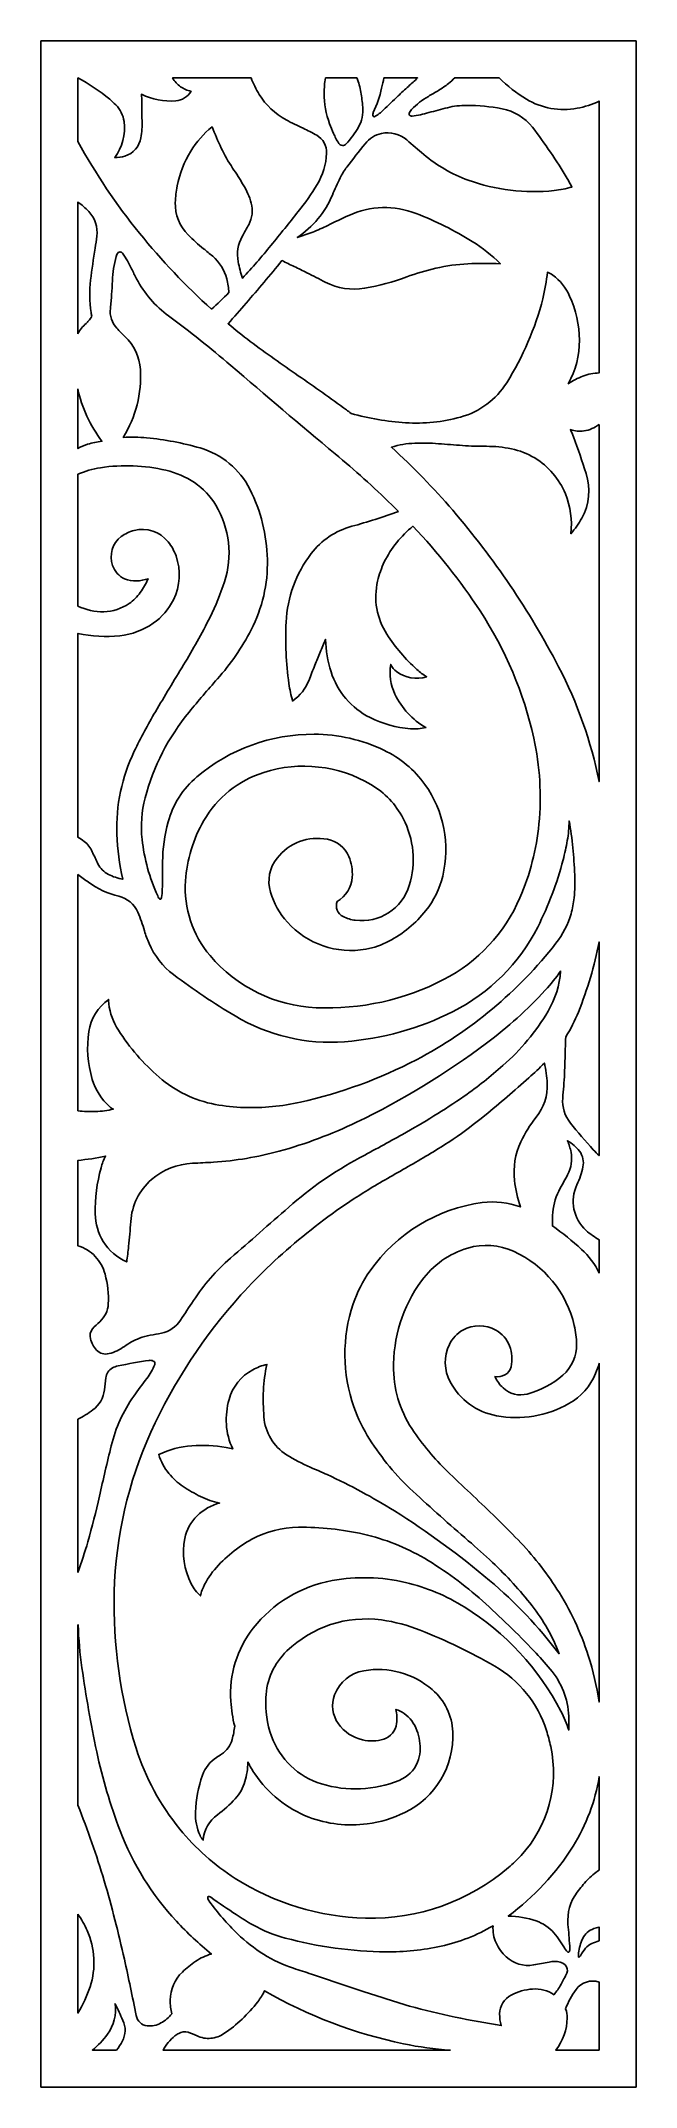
# Model space of a CAD drawing. Header units: centimetres. Extents: x 16.2 to 21.4, y -9 to 9.
import ezdxf

# ---------------------------------------------------------------- set-up
doc = ezdxf.new("R2010")
doc.units = ezdxf.units.CM
doc.header["$MEASUREMENT"] = 0
doc.layers.add('layer 1', color=7, linetype='Continuous')

msp = doc.modelspace()

# ---------------------------------------------------------------- linework, layer by layer
at = {"layer": 'layer 1', "color": 250}
for points, knots in [([(16.20135, 9.00077), (16.20135, 9.00077), (21.43971, 9.00077), (21.43971, 9.00077), (21.43971, 9.00077), (21.43971, 9.00077), (21.43971, -9.00021), (21.43971, -9.00021), (21.43971, -9.00021), (21.43971, -9.00021), (16.20134, -9.00021), (16.20134, -9.00021), (16.20134, -9.00021), (16.20134, -9.00021), (16.20134, 9.00077), (16.20134, 9.00077), (16.20134, 9.00077), (16.20134, 9.00077), (16.20135, 9.00077), (16.20135, 9.00077)], [0, 0, 0, 0, 0.16666667, 0.16666667, 0.16666667, 0.16666667, 0.33333333, 0.33333333, 0.33333333, 0.33333333, 0.5, 0.5, 0.5, 0.5, 0.66666667, 0.66666667, 0.66666667, 0.66666667, 1, 1, 1, 1]), ([(17.70294, 6.63981), (17.75507, 6.68756), (17.80596, 6.73659), (17.85565, 6.78685), (17.85565, 6.78685), (17.85304, 6.82735), (17.84683, 6.86751), (17.83709, 6.90682), (17.83709, 6.90682), (17.81778, 6.98477), (17.7744, 7.05462), (17.7131, 7.10647), (17.7131, 7.10647), (17.68651, 7.12895), (17.65965, 7.15114), (17.63249, 7.17297), (17.63249, 7.17297), (17.58544, 7.21081), (17.54041, 7.25114), (17.49754, 7.29369), (17.49754, 7.29369), (17.42158, 7.36913), (17.38043, 7.47288), (17.38398, 7.57987), (17.38398, 7.57987), (17.38559, 7.62842), (17.39118, 7.6768), (17.40066, 7.72447), (17.40066, 7.72447), (17.42218, 7.83295), (17.4625, 7.93685), (17.51974, 8.03147), (17.51974, 8.03147), (17.57013, 8.11246), (17.63371, 8.18449), (17.70779, 8.2446), (17.70779, 8.2446), (17.73291, 8.18191), (17.75987, 8.11989), (17.78859, 8.05876), (17.78859, 8.05876), (17.81735, 7.9975), (17.85069, 7.93852), (17.88839, 7.88231), (17.88839, 7.88231), (17.92087, 7.83384), (17.95226, 7.78462), (17.98253, 7.73473), (17.98253, 7.73473), (18.01289, 7.68459), (18.03643, 7.63062), (18.05247, 7.57423), (18.05247, 7.57423), (18.07067, 7.51031), (18.06255, 7.44174), (18.02997, 7.3838), (18.02997, 7.3838), (18.01083, 7.34967), (17.99182, 7.31544), (17.97295, 7.28112), (17.97295, 7.28112), (17.93576, 7.21325), (17.92316, 7.13472), (17.9373, 7.05864), (17.9373, 7.05864), (17.94651, 7.00911), (17.95923, 6.96024), (17.97532, 6.91248), (17.97532, 6.91248), (18.06179, 7.00643), (18.14552, 7.10286), (18.22636, 7.20171), (18.22636, 7.20171), (18.30721, 7.30049), (18.38727, 7.39994), (18.46662, 7.49997), (18.46662, 7.49997), (18.52643, 7.57545), (18.5817, 7.65442), (18.63218, 7.73647), (18.63218, 7.73647), (18.68345, 7.81983), (18.71226, 7.91502), (18.71572, 8.01283), (18.71572, 8.01283), (18.71803, 8.0775), (18.68452, 8.13809), (18.6285, 8.17046), (18.6285, 8.17046), (18.58977, 8.19288), (18.54996, 8.21346), (18.50931, 8.2322), (18.50931, 8.2322), (18.45862, 8.25547), (18.40867, 8.28038), (18.35953, 8.30681), (18.35953, 8.30681), (18.26221, 8.35921), (18.18042, 8.43648), (18.12254, 8.53066), (18.12254, 8.53066), (18.09428, 8.57663), (18.07045, 8.62522), (18.05141, 8.67574), (18.05141, 8.67574), (18.05141, 8.67574), (17.35959, 8.67574), (17.35959, 8.67574), (17.35959, 8.67574), (17.3687, 8.66057), (17.37919, 8.64631), (17.39093, 8.63314), (17.39093, 8.63314), (17.4027, 8.61993), (17.41589, 8.60806), (17.43033, 8.59783), (17.43033, 8.59783), (17.4584, 8.57859), (17.48994, 8.56503), (17.52325, 8.55796), (17.52325, 8.55796), (17.49531, 8.50906), (17.44477, 8.47731), (17.38859, 8.47335), (17.38859, 8.47335), (17.2842, 8.46599), (17.17965, 8.48606), (17.08539, 8.53146), (17.08539, 8.53146), (17.0886, 8.50867), (17.09016, 8.48562), (17.0899, 8.46256), (17.0899, 8.46256), (17.08931, 8.4087), (17.0899, 8.35482), (17.09162, 8.30092), (17.09162, 8.30092), (17.09331, 8.2498), (17.08986, 8.19865), (17.08135, 8.14819), (17.08135, 8.14819), (17.06854, 8.07223), (17.01387, 8.01001), (16.94026, 7.98736), (16.94026, 7.98736), (16.91133, 7.97846), (16.88119, 7.97397), (16.85093, 7.97406), (16.85093, 7.97406), (16.91787, 8.06524), (16.94731, 8.17846), (16.93317, 8.29067), (16.93317, 8.29067), (16.92612, 8.34677), (16.90043, 8.39884), (16.86015, 8.43854), (16.86015, 8.43854), (16.843, 8.45547), (16.82513, 8.4717), (16.8067, 8.48726), (16.8067, 8.48726), (16.72021, 8.55984), (16.62626, 8.62305), (16.52638, 8.67574), (16.52638, 8.67574), (16.52638, 8.67574), (16.52638, 8.11665), (16.52638, 8.11665), (16.52638, 8.11665), (16.68296, 7.83166), (16.86472, 7.56133), (17.0695, 7.30873), (17.0695, 7.30873), (17.26326, 7.06989), (17.47497, 6.84624), (17.70294, 6.63981), (17.70294, 6.63981), (17.70294, 6.63981), (17.70294, 6.63981), (17.70294, 6.63981)], [0, 0, 0, 0, 0.02173913, 0.02173913, 0.02173913, 0.02173913, 0.04347826, 0.04347826, 0.04347826, 0.04347826, 0.06521739, 0.06521739, 0.06521739, 0.06521739, 0.08695652, 0.08695652, 0.08695652, 0.08695652, 0.10869565, 0.10869565, 0.10869565, 0.10869565, 0.13043478, 0.13043478, 0.13043478, 0.13043478, 0.15217391, 0.15217391, 0.15217391, 0.15217391, 0.17391304, 0.17391304, 0.17391304, 0.17391304, 0.19565217, 0.19565217, 0.19565217, 0.19565217, 0.2173913, 0.2173913, 0.2173913, 0.2173913, 0.23913043, 0.23913043, 0.23913043, 0.23913043, 0.26086957, 0.26086957, 0.26086957, 0.26086957, 0.2826087, 0.2826087, 0.2826087, 0.2826087, 0.30434783, 0.30434783, 0.30434783, 0.30434783, 0.32608696, 0.32608696, 0.32608696, 0.32608696, 0.34782609, 0.34782609, 0.34782609, 0.34782609, 0.36956522, 0.36956522, 0.36956522, 0.36956522, 0.39130435, 0.39130435, 0.39130435, 0.39130435, 0.41304348, 0.41304348, 0.41304348, 0.41304348, 0.43478261, 0.43478261, 0.43478261, 0.43478261, 0.45652174, 0.45652174, 0.45652174, 0.45652174, 0.47826087, 0.47826087, 0.47826087, 0.47826087, 0.5, 0.5, 0.5, 0.5, 0.52173913, 0.52173913, 0.52173913, 0.52173913, 0.54347826, 0.54347826, 0.54347826, 0.54347826, 0.56521739, 0.56521739, 0.56521739, 0.56521739, 0.58695652, 0.58695652, 0.58695652, 0.58695652, 0.60869565, 0.60869565, 0.60869565, 0.60869565, 0.63043478, 0.63043478, 0.63043478, 0.63043478, 0.65217391, 0.65217391, 0.65217391, 0.65217391, 0.67391304, 0.67391304, 0.67391304, 0.67391304, 0.69565217, 0.69565217, 0.69565217, 0.69565217, 0.7173913, 0.7173913, 0.7173913, 0.7173913, 0.73913043, 0.73913043, 0.73913043, 0.73913043, 0.76086957, 0.76086957, 0.76086957, 0.76086957, 0.7826087, 0.7826087, 0.7826087, 0.7826087, 0.80434783, 0.80434783, 0.80434783, 0.80434783, 0.82608696, 0.82608696, 0.82608696, 0.82608696, 0.84782609, 0.84782609, 0.84782609, 0.84782609, 0.86956522, 0.86956522, 0.86956522, 0.86956522, 0.89130435, 0.89130435, 0.89130435, 0.89130435, 0.91304348, 0.91304348, 0.91304348, 0.91304348, 0.93478261, 0.93478261, 0.93478261, 0.93478261, 0.95652174, 0.95652174, 0.95652174, 0.95652174, 1, 1, 1, 1]), ([(20.2349, 8.67574), (20.30646, 8.60356), (20.38678, 8.54062), (20.47399, 8.48839), (20.47399, 8.48839), (20.60825, 8.408), (20.76712, 8.37936), (20.92096, 8.40796), (20.92096, 8.40796), (20.988, 8.42042), (21.0531, 8.44155), (21.11467, 8.47086), (21.11467, 8.47086), (21.11467, 8.47086), (21.11467, 6.07945), (21.11467, 6.07945), (21.11467, 6.07945), (21.06593, 6.07819), (21.01777, 6.06877), (20.97214, 6.05159), (20.97214, 6.05159), (20.92667, 6.03451), (20.88336, 6.0121), (20.84312, 5.9849), (20.84312, 5.9849), (20.9082, 6.10256), (20.94186, 6.2349), (20.94086, 6.36936), (20.94086, 6.36936), (20.93989, 6.50309), (20.91052, 6.63501), (20.85471, 6.75656), (20.85471, 6.75656), (20.82144, 6.82902), (20.77072, 6.89207), (20.70709, 6.94013), (20.70709, 6.94013), (20.69256, 6.95107), (20.67634, 6.95951), (20.65903, 6.96509), (20.65903, 6.96509), (20.65109, 6.88693), (20.63775, 6.80942), (20.61905, 6.73311), (20.61905, 6.73311), (20.55138, 6.47197), (20.44408, 6.22269), (20.30092, 5.99404), (20.30092, 5.99404), (20.20834, 5.84614), (20.06361, 5.73829), (19.89546, 5.69179), (19.89546, 5.69179), (19.738, 5.6483), (19.57432, 5.63129), (19.41127, 5.64151), (19.41127, 5.64151), (19.24888, 5.65168), (19.08799, 5.67916), (18.93143, 5.72357), (18.93143, 5.72357), (18.91781, 5.73409), (18.90416, 5.74454), (18.89039, 5.75493), (18.89039, 5.75493), (18.75072, 5.85712), (18.60947, 5.95727), (18.46682, 6.05529), (18.46682, 6.05529), (18.32402, 6.15339), (18.18287, 6.25392), (18.04354, 6.3569), (18.04354, 6.3569), (17.97738, 6.40735), (17.91246, 6.45939), (17.84874, 6.51285), (17.84874, 6.51285), (17.95569, 6.63307), (18.06107, 6.75465), (18.16492, 6.87753), (18.16492, 6.87753), (18.2181, 6.94065), (18.27053, 7.00436), (18.32233, 7.0686), (18.32233, 7.0686), (18.35872, 7.05063), (18.39518, 7.03299), (18.43178, 7.01557), (18.43178, 7.01557), (18.46862, 6.99806), (18.50522, 6.98012), (18.54156, 6.96177), (18.54156, 6.96177), (18.59584, 6.93384), (18.65015, 6.90595), (18.70448, 6.87816), (18.70448, 6.87816), (18.81122, 6.82364), (18.93264, 6.80507), (19.05077, 6.82527), (19.05077, 6.82527), (19.17707, 6.84684), (19.30107, 6.88014), (19.42124, 6.92471), (19.42124, 6.92471), (19.50479, 6.95571), (19.59032, 6.98126), (19.67718, 7.00116), (19.67718, 7.00116), (19.77004, 7.02242), (19.86461, 7.03537), (19.95974, 7.03986), (19.95974, 7.03986), (20.05478, 7.04438), (20.14995, 7.04457), (20.24496, 7.04054), (20.24496, 7.04054), (20.16996, 7.11439), (20.08713, 7.17981), (19.99784, 7.2356), (19.99784, 7.2356), (19.84167, 7.33319), (19.67672, 7.41583), (19.50509, 7.48254), (19.50509, 7.48254), (19.313, 7.55717), (19.09914, 7.55117), (18.91166, 7.46583), (18.91166, 7.46583), (18.84905, 7.43736), (18.78698, 7.40771), (18.72547, 7.37695), (18.72547, 7.37695), (18.68242, 7.35539), (18.63835, 7.33598), (18.59339, 7.31876), (18.59339, 7.31876), (18.54846, 7.30155), (18.50307, 7.28562), (18.45721, 7.27097), (18.45721, 7.27097), (18.59509, 7.36243), (18.70272, 7.4926), (18.76662, 7.64522), (18.76662, 7.64522), (18.78785, 7.69595), (18.81075, 7.746), (18.83521, 7.7953), (18.83521, 7.7953), (18.852, 7.82919), (18.87192, 7.86137), (18.89469, 7.89155), (18.89469, 7.89155), (18.94697, 7.96076), (19.00053, 8.029), (19.05534, 8.09622), (19.05534, 8.09622), (19.07364, 8.1187), (19.09531, 8.1382), (19.11953, 8.15412), (19.11953, 8.15412), (19.14383, 8.17006), (19.17087, 8.18133), (19.19933, 8.18737), (19.19933, 8.18737), (19.27819, 8.20275), (19.35983, 8.18133), (19.42104, 8.12926), (19.42104, 8.12926), (19.47087, 8.08684), (19.52067, 8.04439), (19.57039, 8.00187), (19.57039, 8.00187), (19.6866, 7.90425), (19.819, 7.82783), (19.96169, 7.77604), (19.96169, 7.77604), (20.20373, 7.68821), (20.46255, 7.65707), (20.71851, 7.68501), (20.71851, 7.68501), (20.77127, 7.6908), (20.82349, 7.70087), (20.87463, 7.71511), (20.87463, 7.71511), (20.86159, 7.74115), (20.84757, 7.76666), (20.83272, 7.79167), (20.83272, 7.79167), (20.73981, 7.94753), (20.63766, 8.09768), (20.52675, 8.24126), (20.52675, 8.24126), (20.46085, 8.32657), (20.36591, 8.38458), (20.2599, 8.40424), (20.2599, 8.40424), (20.15722, 8.42334), (20.05306, 8.43314), (19.94859, 8.43362), (19.94859, 8.43362), (19.89148, 8.4339), (19.8346, 8.42714), (19.77915, 8.41357), (19.77915, 8.41357), (19.72392, 8.40006), (19.66892, 8.38544), (19.61424, 8.36976), (19.61424, 8.36976), (19.56652, 8.35608), (19.5179, 8.34585), (19.46876, 8.33906), (19.46876, 8.33906), (19.45999, 8.33788), (19.45115, 8.34086), (19.44492, 8.34711), (19.44492, 8.34711), (19.44115, 8.35094), (19.43987, 8.35656), (19.44158, 8.36164), (19.44158, 8.36164), (19.44625, 8.37521), (19.45383, 8.38758), (19.46385, 8.39788), (19.46385, 8.39788), (19.50755, 8.44284), (19.55722, 8.48158), (19.61148, 8.51302), (19.61148, 8.51302), (19.64166, 8.5305), (19.67177, 8.54807), (19.70186, 8.56571), (19.70186, 8.56571), (19.73198, 8.58342), (19.76061, 8.60356), (19.78741, 8.62596), (19.78741, 8.62596), (19.80695, 8.64229), (19.8263, 8.65889), (19.84539, 8.67574), (19.84539, 8.67574), (19.84539, 8.67574), (20.2349, 8.67574), (20.2349, 8.67574)], [0, 0, 0, 0, 0.01612903, 0.01612903, 0.01612903, 0.01612903, 0.03225806, 0.03225806, 0.03225806, 0.03225806, 0.0483871, 0.0483871, 0.0483871, 0.0483871, 0.06451613, 0.06451613, 0.06451613, 0.06451613, 0.08064516, 0.08064516, 0.08064516, 0.08064516, 0.09677419, 0.09677419, 0.09677419, 0.09677419, 0.11290323, 0.11290323, 0.11290323, 0.11290323, 0.12903226, 0.12903226, 0.12903226, 0.12903226, 0.14516129, 0.14516129, 0.14516129, 0.14516129, 0.16129032, 0.16129032, 0.16129032, 0.16129032, 0.17741935, 0.17741935, 0.17741935, 0.17741935, 0.19354839, 0.19354839, 0.19354839, 0.19354839, 0.20967742, 0.20967742, 0.20967742, 0.20967742, 0.22580645, 0.22580645, 0.22580645, 0.22580645, 0.24193548, 0.24193548, 0.24193548, 0.24193548, 0.25806452, 0.25806452, 0.25806452, 0.25806452, 0.27419355, 0.27419355, 0.27419355, 0.27419355, 0.29032258, 0.29032258, 0.29032258, 0.29032258, 0.30645161, 0.30645161, 0.30645161, 0.30645161, 0.32258065, 0.32258065, 0.32258065, 0.32258065, 0.33870968, 0.33870968, 0.33870968, 0.33870968, 0.35483871, 0.35483871, 0.35483871, 0.35483871, 0.37096774, 0.37096774, 0.37096774, 0.37096774, 0.38709677, 0.38709677, 0.38709677, 0.38709677, 0.40322581, 0.40322581, 0.40322581, 0.40322581, 0.41935484, 0.41935484, 0.41935484, 0.41935484, 0.43548387, 0.43548387, 0.43548387, 0.43548387, 0.4516129, 0.4516129, 0.4516129, 0.4516129, 0.46774194, 0.46774194, 0.46774194, 0.46774194, 0.48387097, 0.48387097, 0.48387097, 0.48387097, 0.5, 0.5, 0.5, 0.5, 0.51612903, 0.51612903, 0.51612903, 0.51612903, 0.53225806, 0.53225806, 0.53225806, 0.53225806, 0.5483871, 0.5483871, 0.5483871, 0.5483871, 0.56451613, 0.56451613, 0.56451613, 0.56451613, 0.58064516, 0.58064516, 0.58064516, 0.58064516, 0.59677419, 0.59677419, 0.59677419, 0.59677419, 0.61290323, 0.61290323, 0.61290323, 0.61290323, 0.62903226, 0.62903226, 0.62903226, 0.62903226, 0.64516129, 0.64516129, 0.64516129, 0.64516129, 0.66129032, 0.66129032, 0.66129032, 0.66129032, 0.67741935, 0.67741935, 0.67741935, 0.67741935, 0.69354839, 0.69354839, 0.69354839, 0.69354839, 0.70967742, 0.70967742, 0.70967742, 0.70967742, 0.72580645, 0.72580645, 0.72580645, 0.72580645, 0.74193548, 0.74193548, 0.74193548, 0.74193548, 0.75806452, 0.75806452, 0.75806452, 0.75806452, 0.77419355, 0.77419355, 0.77419355, 0.77419355, 0.79032258, 0.79032258, 0.79032258, 0.79032258, 0.80645161, 0.80645161, 0.80645161, 0.80645161, 0.82258065, 0.82258065, 0.82258065, 0.82258065, 0.83870968, 0.83870968, 0.83870968, 0.83870968, 0.85483871, 0.85483871, 0.85483871, 0.85483871, 0.87096774, 0.87096774, 0.87096774, 0.87096774, 0.88709677, 0.88709677, 0.88709677, 0.88709677, 0.90322581, 0.90322581, 0.90322581, 0.90322581, 0.91935484, 0.91935484, 0.91935484, 0.91935484, 0.93548387, 0.93548387, 0.93548387, 0.93548387, 0.9516129, 0.9516129, 0.9516129, 0.9516129, 0.96774194, 0.96774194, 0.96774194, 0.96774194, 1, 1, 1, 1]), ([(18.70501, 8.67574), (18.70501, 8.67574), (18.98313, 8.67574), (18.98313, 8.67574), (18.98313, 8.67574), (18.99812, 8.63458), (19.00947, 8.59219), (19.01702, 8.54906), (19.01702, 8.54906), (19.02455, 8.506), (19.03042, 8.46265), (19.03463, 8.41912), (19.03463, 8.41912), (19.0406, 8.35725), (19.02693, 8.29505), (18.9956, 8.24136), (18.9956, 8.24136), (18.96495, 8.18882), (18.92898, 8.13958), (18.88824, 8.09439), (18.88824, 8.09439), (18.87966, 8.08491), (18.86715, 8.0799), (18.85439, 8.08093), (18.85439, 8.08093), (18.84163, 8.08195), (18.83003, 8.08894), (18.82306, 8.09972), (18.82306, 8.09972), (18.80519, 8.12756), (18.78965, 8.15682), (18.7766, 8.18721), (18.7766, 8.18721), (18.76472, 8.21496), (18.75346, 8.24284), (18.74272, 8.27099), (18.74272, 8.27099), (18.70988, 8.3573), (18.69341, 8.44901), (18.69426, 8.54133), (18.69426, 8.54133), (18.69467, 8.5863), (18.69825, 8.63125), (18.70501, 8.67574)], [0, 0, 0, 0, 0.08333333, 0.08333333, 0.08333333, 0.08333333, 0.16666667, 0.16666667, 0.16666667, 0.16666667, 0.25, 0.25, 0.25, 0.25, 0.33333333, 0.33333333, 0.33333333, 0.33333333, 0.41666667, 0.41666667, 0.41666667, 0.41666667, 0.5, 0.5, 0.5, 0.5, 0.58333333, 0.58333333, 0.58333333, 0.58333333, 0.66666667, 0.66666667, 0.66666667, 0.66666667, 0.75, 0.75, 0.75, 0.75, 0.83333333, 0.83333333, 0.83333333, 0.83333333, 1, 1, 1, 1]), ([(19.22064, 8.67574), (19.22064, 8.67574), (19.5168, 8.67574), (19.5168, 8.67574), (19.5168, 8.67574), (19.49051, 8.65036), (19.46379, 8.62549), (19.43667, 8.60108), (19.43667, 8.60108), (19.40575, 8.5733), (19.3751, 8.54515), (19.34479, 8.51673), (19.34479, 8.51673), (19.30182, 8.47577), (19.259, 8.43469), (19.21626, 8.39352), (19.21626, 8.39352), (19.19295, 8.37102), (19.16706, 8.35132), (19.13916, 8.33481), (19.13916, 8.33481), (19.13667, 8.33336), (19.13365, 8.33308), (19.13094, 8.33408), (19.13094, 8.33408), (19.12823, 8.33512), (19.1261, 8.33731), (19.12521, 8.34008), (19.12521, 8.34008), (19.12182, 8.35037), (19.12243, 8.36154), (19.12698, 8.37138), (19.12698, 8.37138), (19.15867, 8.44004), (19.18317, 8.51181), (19.20012, 8.58552), (19.20012, 8.58552), (19.20704, 8.61557), (19.2139, 8.64564), (19.22064, 8.67574), (19.22064, 8.67574), (19.22064, 8.67574), (19.22064, 8.67574), (19.22064, 8.67574)], [0, 0, 0, 0, 0.08333333, 0.08333333, 0.08333333, 0.08333333, 0.16666667, 0.16666667, 0.16666667, 0.16666667, 0.25, 0.25, 0.25, 0.25, 0.33333333, 0.33333333, 0.33333333, 0.33333333, 0.41666667, 0.41666667, 0.41666667, 0.41666667, 0.5, 0.5, 0.5, 0.5, 0.58333333, 0.58333333, 0.58333333, 0.58333333, 0.66666667, 0.66666667, 0.66666667, 0.66666667, 0.75, 0.75, 0.75, 0.75, 0.83333333, 0.83333333, 0.83333333, 0.83333333, 1, 1, 1, 1]), ([(16.52638, 6.4236), (16.52638, 6.4236), (16.52638, 7.58314), (16.52638, 7.58314), (16.52638, 7.58314), (16.56165, 7.55921), (16.59407, 7.53133), (16.62304, 7.50008), (16.62304, 7.50008), (16.67709, 7.44178), (16.70303, 7.36271), (16.69404, 7.28373), (16.69404, 7.28373), (16.68993, 7.24786), (16.68489, 7.21219), (16.67884, 7.17662), (16.67884, 7.17662), (16.66303, 7.08348), (16.64964, 6.98997), (16.63864, 6.89613), (16.63864, 6.89613), (16.62761, 6.80194), (16.62886, 6.70673), (16.64234, 6.61283), (16.64234, 6.61283), (16.64398, 6.60116), (16.64647, 6.58959), (16.64979, 6.57824), (16.64979, 6.57824), (16.64125, 6.56388), (16.63158, 6.55024), (16.6208, 6.53752), (16.6208, 6.53752), (16.61415, 6.53001), (16.60703, 6.52289), (16.59948, 6.51624), (16.59948, 6.51624), (16.56975, 6.48998), (16.54499, 6.45859), (16.52638, 6.4236)], [0, 0, 0, 0, 0.09090909, 0.09090909, 0.09090909, 0.09090909, 0.18181818, 0.18181818, 0.18181818, 0.18181818, 0.27272727, 0.27272727, 0.27272727, 0.27272727, 0.36363636, 0.36363636, 0.36363636, 0.36363636, 0.45454545, 0.45454545, 0.45454545, 0.45454545, 0.54545455, 0.54545455, 0.54545455, 0.54545455, 0.63636364, 0.63636364, 0.63636364, 0.63636364, 0.72727273, 0.72727273, 0.72727273, 0.72727273, 0.81818182, 0.81818182, 0.81818182, 0.81818182, 1, 1, 1, 1]), ([(19.34795, 4.86233), (19.21327, 4.81227), (19.07645, 4.76825), (18.93781, 4.73044), (18.93781, 4.73044), (18.79551, 4.69168), (18.66988, 4.60744), (18.58, 4.49049), (18.58, 4.49049), (18.44649, 4.31684), (18.36934, 4.10664), (18.35888, 3.8878), (18.35888, 3.8878), (18.35019, 3.70707), (18.35873, 3.52592), (18.38442, 3.34678), (18.38442, 3.34678), (18.39184, 3.295), (18.40263, 3.24378), (18.41673, 3.19341), (18.41673, 3.19341), (18.48164, 3.23965), (18.53176, 3.30368), (18.56103, 3.3778), (18.56103, 3.3778), (18.57824, 3.42138), (18.5953, 3.465), (18.6122, 3.5087), (18.6122, 3.5087), (18.62745, 3.54684), (18.64316, 3.58475), (18.65935, 3.62248), (18.65935, 3.62248), (18.67549, 3.66009), (18.69128, 3.69781), (18.70676, 3.7357), (18.70676, 3.7357), (18.70956, 3.63908), (18.72564, 3.54339), (18.75457, 3.45119), (18.75457, 3.45119), (18.80973, 3.27547), (18.93395, 3.12987), (19.09883, 3.04786), (19.09883, 3.04786), (19.20949, 2.99281), (19.32971, 2.95967), (19.45296, 2.95033), (19.45296, 2.95033), (19.49869, 2.94684), (19.54472, 2.95021), (19.58951, 2.96023), (19.58951, 2.96023), (19.47062, 3.02773), (19.37565, 3.13051), (19.31762, 3.25429), (19.31762, 3.25429), (19.27957, 3.33557), (19.26664, 3.42639), (19.28058, 3.51507), (19.28058, 3.51507), (19.29206, 3.49022), (19.30955, 3.46862), (19.33141, 3.45216), (19.33141, 3.45216), (19.40711, 3.3952), (19.50571, 3.37862), (19.59584, 3.40782), (19.59584, 3.40782), (19.56538, 3.4256), (19.53691, 3.44655), (19.51086, 3.4703), (19.51086, 3.4703), (19.41, 3.5622), (19.32122, 3.66666), (19.24666, 3.78095), (19.24666, 3.78095), (19.15657, 3.91909), (19.12701, 4.08822), (19.16484, 4.24871), (19.16484, 4.24871), (19.17849, 4.30664), (19.19828, 4.36296), (19.22386, 4.41666), (19.22386, 4.41666), (19.28354, 4.53893), (19.36974, 4.64635), (19.47615, 4.73112), (19.47615, 4.73112), (19.69474, 4.50068), (19.8925, 4.25122), (20.0669, 3.9858), (20.0669, 3.9858), (20.29086, 3.64498), (20.45085, 3.26605), (20.53887, 2.86783), (20.53887, 2.86783), (20.59372, 2.61978), (20.60912, 2.36453), (20.58462, 2.11163), (20.58462, 2.11163), (20.5629, 1.88806), (20.50651, 1.6692), (20.41755, 1.46293), (20.41755, 1.46293), (20.28365, 1.15246), (20.04608, 0.8978), (19.74572, 0.74259), (19.74572, 0.74259), (19.3998, 0.56383), (19.01291, 0.47866), (18.62389, 0.49549), (18.62389, 0.49549), (18.26262, 0.51112), (17.92412, 0.67737), (17.6907, 0.95357), (17.6907, 0.95357), (17.53621, 1.13638), (17.45851, 1.37207), (17.47381, 1.61093), (17.47381, 1.61093), (17.4858, 1.79797), (17.5411, 1.97977), (17.63528, 2.14181), (17.63528, 2.14181), (17.75247, 2.34342), (17.94053, 2.49444), (18.1627, 2.56537), (18.1627, 2.56537), (18.47791, 2.66607), (18.82134, 2.62723), (19.10622, 2.45894), (19.10622, 2.45894), (19.22656, 2.38779), (19.32474, 2.28445), (19.3896, 2.16063), (19.3896, 2.16063), (19.48464, 1.97912), (19.50413, 1.76727), (19.44394, 1.57142), (19.44394, 1.57142), (19.38123, 1.36704), (19.18006, 1.23754), (18.96795, 1.26455), (18.96795, 1.26455), (18.93103, 1.26968), (18.89517, 1.28077), (18.8618, 1.29742), (18.8618, 1.29742), (18.81288, 1.32181), (18.78965, 1.37881), (18.80748, 1.4305), (18.80748, 1.4305), (18.88619, 1.47427), (18.93703, 1.55519), (18.94218, 1.64508), (18.94218, 1.64508), (18.94577, 1.7071), (18.93512, 1.76906), (18.91105, 1.82632), (18.91105, 1.82632), (18.87783, 1.90527), (18.80723, 1.96218), (18.72299, 1.97783), (18.72299, 1.97783), (18.55567, 2.00882), (18.38506, 1.94488), (18.2795, 1.81138), (18.2795, 1.81138), (18.21289, 1.72717), (18.19136, 1.61596), (18.22178, 1.51299), (18.22178, 1.51299), (18.25084, 1.41461), (18.30162, 1.32406), (18.3704, 1.24794), (18.3704, 1.24794), (18.54482, 1.05499), (18.80584, 0.96515), (19.06202, 1.01007), (19.06202, 1.01007), (19.13212, 1.02326), (19.19981, 1.04682), (19.26298, 1.07992), (19.26298, 1.07992), (19.38933, 1.14625), (19.50045, 1.23809), (19.58935, 1.3497), (19.58935, 1.3497), (19.66008, 1.43856), (19.71067, 1.54169), (19.73762, 1.65204), (19.73762, 1.65204), (19.80568, 1.93101), (19.7486, 2.22558), (19.5811, 2.45884), (19.5811, 2.45884), (19.4882, 2.58835), (19.36412, 2.69229), (19.22027, 2.76102), (19.22027, 2.76102), (19.02827, 2.85272), (18.81844, 2.90072), (18.60567, 2.90155), (18.60567, 2.90155), (18.22835, 2.90301), (17.86301, 2.7703), (17.57471, 2.52684), (17.57471, 2.52684), (17.45179, 2.42304), (17.36318, 2.28456), (17.32049, 2.12941), (17.32049, 2.12941), (17.2889, 2.01486), (17.27282, 1.8966), (17.27259, 1.77773), (17.27259, 1.77773), (17.27243, 1.69708), (17.27151, 1.6164), (17.2699, 1.53572), (17.2699, 1.53572), (17.26944, 1.51188), (17.26722, 1.48805), (17.26329, 1.46452), (17.26329, 1.46452), (17.26243, 1.45948), (17.26021, 1.45475), (17.25689, 1.45092), (17.25689, 1.45092), (17.25534, 1.44908), (17.25279, 1.44842), (17.25055, 1.44917), (17.25055, 1.44917), (17.24563, 1.45083), (17.24153, 1.4543), (17.23909, 1.45886), (17.23909, 1.45886), (17.23562, 1.46542), (17.23227, 1.47214), (17.2292, 1.47889), (17.2292, 1.47889), (17.15736, 1.63646), (17.11106, 1.80452), (17.09198, 1.97663), (17.09198, 1.97663), (17.07848, 2.09876), (17.08762, 2.22236), (17.11899, 2.34115), (17.11899, 2.34115), (17.19202, 2.61764), (17.32385, 2.87527), (17.5053, 3.09624), (17.5053, 3.09624), (17.58658, 3.19517), (17.66983, 3.29244), (17.755, 3.38808), (17.755, 3.38808), (17.87142, 3.5188), (17.97099, 3.66359), (18.05132, 3.81911), (18.05132, 3.81911), (18.1502, 4.01058), (18.19955, 4.22366), (18.19488, 4.43907), (18.19488, 4.43907), (18.19021, 4.65383), (18.1375, 4.86475), (18.04058, 5.05646), (18.04058, 5.05646), (17.95128, 5.23302), (17.79288, 5.36454), (17.60289, 5.41974), (17.60289, 5.41974), (17.44901, 5.46446), (17.29126, 5.49429), (17.1317, 5.50882), (17.1317, 5.50882), (17.06324, 5.51503), (16.99443, 5.51622), (16.92579, 5.51228), (16.92579, 5.51228), (17.03756, 5.69134), (17.09031, 5.90084), (17.07649, 6.11151), (17.07649, 6.11151), (17.06925, 6.22177), (17.02091, 6.32521), (16.94092, 6.40148), (16.94092, 6.40148), (16.91672, 6.42455), (16.89318, 6.4483), (16.87029, 6.47268), (16.87029, 6.47268), (16.8261, 6.5198), (16.80494, 6.58407), (16.81249, 6.64822), (16.81249, 6.64822), (16.81718, 6.68849), (16.82089, 6.72884), (16.82351, 6.76934), (16.82351, 6.76934), (16.82614, 6.80977), (16.82835, 6.85022), (16.83017, 6.89073), (16.83017, 6.89073), (16.83344, 6.96321), (16.84458, 7.03512), (16.86332, 7.10522), (16.86332, 7.10522), (16.86661, 7.11752), (16.87276, 7.12885), (16.88129, 7.13828), (16.88129, 7.13828), (16.88559, 7.14302), (16.89183, 7.1455), (16.89823, 7.14499), (16.89823, 7.14499), (16.90713, 7.14431), (16.91534, 7.13966), (16.92047, 7.13233), (16.92047, 7.13233), (16.9505, 7.08943), (16.97682, 7.04398), (16.99911, 6.99655), (16.99911, 6.99655), (17.01293, 6.96703), (17.02749, 6.93786), (17.04277, 6.90904), (17.04277, 6.90904), (17.11115, 6.78002), (17.20762, 6.66807), (17.32518, 6.58145), (17.32518, 6.58145), (17.51264, 6.44332), (17.69491, 6.29821), (17.87151, 6.1465), (17.87151, 6.1465), (18.17635, 5.88463), (18.48309, 5.62501), (18.79176, 5.36772), (18.79176, 5.36772), (18.96318, 5.22485), (19.12908, 5.07553), (19.28917, 4.92008), (19.28917, 4.92008), (19.30886, 4.90096), (19.32843, 4.88169), (19.34795, 4.86233)], [0, 0, 0, 0, 0.01136364, 0.01136364, 0.01136364, 0.01136364, 0.02272727, 0.02272727, 0.02272727, 0.02272727, 0.03409091, 0.03409091, 0.03409091, 0.03409091, 0.04545455, 0.04545455, 0.04545455, 0.04545455, 0.05681818, 0.05681818, 0.05681818, 0.05681818, 0.06818182, 0.06818182, 0.06818182, 0.06818182, 0.07954545, 0.07954545, 0.07954545, 0.07954545, 0.09090909, 0.09090909, 0.09090909, 0.09090909, 0.10227273, 0.10227273, 0.10227273, 0.10227273, 0.11363636, 0.11363636, 0.11363636, 0.11363636, 0.125, 0.125, 0.125, 0.125, 0.13636364, 0.13636364, 0.13636364, 0.13636364, 0.14772727, 0.14772727, 0.14772727, 0.14772727, 0.15909091, 0.15909091, 0.15909091, 0.15909091, 0.17045455, 0.17045455, 0.17045455, 0.17045455, 0.18181818, 0.18181818, 0.18181818, 0.18181818, 0.19318182, 0.19318182, 0.19318182, 0.19318182, 0.20454545, 0.20454545, 0.20454545, 0.20454545, 0.21590909, 0.21590909, 0.21590909, 0.21590909, 0.22727273, 0.22727273, 0.22727273, 0.22727273, 0.23863636, 0.23863636, 0.23863636, 0.23863636, 0.25, 0.25, 0.25, 0.25, 0.26136364, 0.26136364, 0.26136364, 0.26136364, 0.27272727, 0.27272727, 0.27272727, 0.27272727, 0.28409091, 0.28409091, 0.28409091, 0.28409091, 0.29545455, 0.29545455, 0.29545455, 0.29545455, 0.30681818, 0.30681818, 0.30681818, 0.30681818, 0.31818182, 0.31818182, 0.31818182, 0.31818182, 0.32954545, 0.32954545, 0.32954545, 0.32954545, 0.34090909, 0.34090909, 0.34090909, 0.34090909, 0.35227273, 0.35227273, 0.35227273, 0.35227273, 0.36363636, 0.36363636, 0.36363636, 0.36363636, 0.375, 0.375, 0.375, 0.375, 0.38636364, 0.38636364, 0.38636364, 0.38636364, 0.39772727, 0.39772727, 0.39772727, 0.39772727, 0.40909091, 0.40909091, 0.40909091, 0.40909091, 0.42045455, 0.42045455, 0.42045455, 0.42045455, 0.43181818, 0.43181818, 0.43181818, 0.43181818, 0.44318182, 0.44318182, 0.44318182, 0.44318182, 0.45454545, 0.45454545, 0.45454545, 0.45454545, 0.46590909, 0.46590909, 0.46590909, 0.46590909, 0.47727273, 0.47727273, 0.47727273, 0.47727273, 0.48863636, 0.48863636, 0.48863636, 0.48863636, 0.5, 0.5, 0.5, 0.5, 0.51136364, 0.51136364, 0.51136364, 0.51136364, 0.52272727, 0.52272727, 0.52272727, 0.52272727, 0.53409091, 0.53409091, 0.53409091, 0.53409091, 0.54545455, 0.54545455, 0.54545455, 0.54545455, 0.55681818, 0.55681818, 0.55681818, 0.55681818, 0.56818182, 0.56818182, 0.56818182, 0.56818182, 0.57954545, 0.57954545, 0.57954545, 0.57954545, 0.59090909, 0.59090909, 0.59090909, 0.59090909, 0.60227273, 0.60227273, 0.60227273, 0.60227273, 0.61363636, 0.61363636, 0.61363636, 0.61363636, 0.625, 0.625, 0.625, 0.625, 0.63636364, 0.63636364, 0.63636364, 0.63636364, 0.64772727, 0.64772727, 0.64772727, 0.64772727, 0.65909091, 0.65909091, 0.65909091, 0.65909091, 0.67045455, 0.67045455, 0.67045455, 0.67045455, 0.68181818, 0.68181818, 0.68181818, 0.68181818, 0.69318182, 0.69318182, 0.69318182, 0.69318182, 0.70454545, 0.70454545, 0.70454545, 0.70454545, 0.71590909, 0.71590909, 0.71590909, 0.71590909, 0.72727273, 0.72727273, 0.72727273, 0.72727273, 0.73863636, 0.73863636, 0.73863636, 0.73863636, 0.75, 0.75, 0.75, 0.75, 0.76136364, 0.76136364, 0.76136364, 0.76136364, 0.77272727, 0.77272727, 0.77272727, 0.77272727, 0.78409091, 0.78409091, 0.78409091, 0.78409091, 0.79545455, 0.79545455, 0.79545455, 0.79545455, 0.80681818, 0.80681818, 0.80681818, 0.80681818, 0.81818182, 0.81818182, 0.81818182, 0.81818182, 0.82954545, 0.82954545, 0.82954545, 0.82954545, 0.84090909, 0.84090909, 0.84090909, 0.84090909, 0.85227273, 0.85227273, 0.85227273, 0.85227273, 0.86363636, 0.86363636, 0.86363636, 0.86363636, 0.875, 0.875, 0.875, 0.875, 0.88636364, 0.88636364, 0.88636364, 0.88636364, 0.89772727, 0.89772727, 0.89772727, 0.89772727, 0.90909091, 0.90909091, 0.90909091, 0.90909091, 0.92045455, 0.92045455, 0.92045455, 0.92045455, 0.93181818, 0.93181818, 0.93181818, 0.93181818, 0.94318182, 0.94318182, 0.94318182, 0.94318182, 0.95454545, 0.95454545, 0.95454545, 0.95454545, 0.96590909, 0.96590909, 0.96590909, 0.96590909, 0.97727273, 0.97727273, 0.97727273, 0.97727273, 1, 1, 1, 1]), ([(16.52638, 5.93974), (16.54417, 5.85704), (16.57087, 5.7765), (16.60599, 5.69949), (16.60599, 5.69949), (16.64221, 5.62124), (16.68668, 5.5471), (16.73869, 5.47829), (16.73869, 5.47829), (16.69577, 5.47438), (16.65342, 5.46593), (16.61231, 5.45296), (16.61231, 5.45296), (16.58247, 5.44327), (16.55369, 5.43056), (16.52638, 5.4151), (16.52638, 5.4151), (16.52638, 5.4151), (16.52638, 5.93974), (16.52638, 5.93974)], [0, 0, 0, 0, 0.16666667, 0.16666667, 0.16666667, 0.16666667, 0.33333333, 0.33333333, 0.33333333, 0.33333333, 0.5, 0.5, 0.5, 0.5, 0.66666667, 0.66666667, 0.66666667, 0.66666667, 1, 1, 1, 1]), ([(21.11467, 5.62693), (21.09483, 5.61241), (21.07358, 5.59997), (21.05122, 5.58981), (21.05122, 5.58981), (21.02878, 5.57956), (21.00496, 5.57266), (20.98058, 5.56932), (20.98058, 5.56932), (20.94065, 5.56437), (20.90009, 5.56858), (20.86205, 5.58163), (20.86205, 5.58163), (20.8719, 5.56033), (20.88094, 5.53866), (20.88906, 5.51669), (20.88906, 5.51669), (20.92851, 5.41017), (20.96558, 5.3028), (21.00015, 5.1946), (21.00015, 5.1946), (21.04175, 5.06456), (21.02801, 4.92305), (20.96223, 4.80343), (20.96223, 4.80343), (20.93521, 4.75424), (20.90293, 4.70803), (20.86612, 4.66565), (20.86612, 4.66565), (20.87889, 4.78516), (20.86205, 4.9059), (20.81704, 5.01732), (20.81704, 5.01732), (20.76254, 5.14811), (20.66811, 5.25829), (20.5472, 5.33218), (20.5472, 5.33218), (20.48364, 5.37022), (20.4142, 5.39728), (20.34173, 5.41239), (20.34173, 5.41239), (20.26955, 5.42738), (20.19598, 5.43474), (20.12227, 5.43429), (20.12227, 5.43429), (20.05187, 5.4339), (19.98152, 5.43622), (19.91131, 5.4412), (19.91131, 5.4412), (19.84115, 5.44625), (19.771, 5.45156), (19.70085, 5.45717), (19.70085, 5.45717), (19.63142, 5.46274), (19.56175, 5.46428), (19.49212, 5.4618), (19.49212, 5.4618), (19.42225, 5.45934), (19.35305, 5.44731), (19.28646, 5.42598), (19.28646, 5.42598), (19.47732, 5.25262), (19.65731, 5.06756), (19.82538, 4.87199), (19.82538, 4.87199), (20.18763, 4.45043), (20.50034, 3.98855), (20.75726, 3.49565), (20.75726, 3.49565), (20.92326, 3.17723), (21.04357, 2.83691), (21.11467, 2.48489), (21.11467, 2.48489), (21.11467, 2.48489), (21.11467, 5.62693), (21.11467, 5.62693)], [0, 0, 0, 0, 0.05, 0.05, 0.05, 0.05, 0.1, 0.1, 0.1, 0.1, 0.15, 0.15, 0.15, 0.15, 0.2, 0.2, 0.2, 0.2, 0.25, 0.25, 0.25, 0.25, 0.3, 0.3, 0.3, 0.3, 0.35, 0.35, 0.35, 0.35, 0.4, 0.4, 0.4, 0.4, 0.45, 0.45, 0.45, 0.45, 0.5, 0.5, 0.5, 0.5, 0.55, 0.55, 0.55, 0.55, 0.6, 0.6, 0.6, 0.6, 0.65, 0.65, 0.65, 0.65, 0.7, 0.7, 0.7, 0.7, 0.75, 0.75, 0.75, 0.75, 0.8, 0.8, 0.8, 0.8, 0.85, 0.85, 0.85, 0.85, 0.9, 0.9, 0.9, 0.9, 1, 1, 1, 1]), ([(16.52638, 5.18855), (16.59011, 5.21667), (16.65731, 5.23614), (16.72619, 5.24644), (16.72619, 5.24644), (16.91757, 5.27506), (17.11273, 5.26726), (17.30123, 5.22352), (17.30123, 5.22352), (17.39083, 5.20271), (17.47595, 5.16585), (17.5524, 5.11473), (17.5524, 5.11473), (17.62917, 5.06338), (17.69358, 4.99562), (17.74099, 4.91634), (17.74099, 4.91634), (17.86271, 4.71278), (17.89022, 4.46628), (17.8165, 4.24085), (17.8165, 4.24085), (17.78179, 4.13469), (17.7394, 4.03118), (17.68973, 3.93113), (17.68973, 3.93113), (17.61851, 3.78756), (17.54078, 3.64728), (17.45674, 3.51081), (17.45674, 3.51081), (17.37274, 3.37439), (17.29015, 3.2371), (17.20898, 3.09899), (17.20898, 3.09899), (17.14239, 2.98562), (17.08034, 2.86965), (17.02304, 2.75137), (17.02304, 2.75137), (16.91313, 2.52446), (16.86078, 2.27407), (16.87062, 2.02215), (16.87062, 2.02215), (16.8758, 1.88877), (16.89281, 1.75615), (16.92147, 1.62579), (16.92147, 1.62579), (16.87789, 1.63398), (16.83569, 1.64828), (16.79609, 1.66822), (16.79609, 1.66822), (16.75566, 1.68856), (16.72297, 1.72159), (16.7029, 1.76214), (16.7029, 1.76214), (16.68573, 1.79686), (16.66935, 1.83195), (16.65382, 1.8674), (16.65382, 1.8674), (16.63798, 1.9034), (16.61333, 1.93483), (16.58211, 1.95873), (16.58211, 1.95873), (16.56446, 1.97225), (16.54585, 1.98438), (16.52638, 1.99506), (16.52638, 1.99506), (16.52638, 1.99506), (16.52638, 3.78827), (16.52638, 3.78827), (16.52638, 3.78827), (16.64769, 3.76116), (16.77261, 3.75425), (16.89615, 3.76784), (16.89615, 3.76784), (17.00167, 3.77945), (17.10255, 3.81721), (17.18973, 3.87776), (17.18973, 3.87776), (17.26576, 3.93058), (17.32724, 4.00163), (17.36855, 4.08451), (17.36855, 4.08451), (17.42686, 4.20504), (17.43493, 4.34372), (17.3909, 4.47018), (17.3909, 4.47018), (17.37464, 4.51456), (17.35147, 4.5561), (17.32221, 4.59325), (17.32221, 4.59325), (17.25089, 4.68386), (17.13278, 4.7237), (17.02118, 4.69468), (17.02118, 4.69468), (16.98047, 4.68411), (16.94223, 4.6656), (16.90865, 4.64024), (16.90865, 4.64024), (16.83061, 4.58118), (16.7996, 4.47864), (16.83203, 4.3863), (16.83203, 4.3863), (16.85017, 4.33445), (16.88844, 4.29218), (16.9382, 4.269), (16.9382, 4.269), (16.97056, 4.25413), (17.00606, 4.24747), (17.04159, 4.24968), (17.04159, 4.24968), (17.07672, 4.25181), (17.11144, 4.2583), (17.14499, 4.269), (17.14499, 4.269), (17.12674, 4.22629), (17.10373, 4.18574), (17.07641, 4.14822), (17.07641, 4.14822), (17.04898, 4.11056), (17.01548, 4.0777), (16.97733, 4.05095), (16.97733, 4.05095), (16.91166, 4.00611), (16.83433, 3.98127), (16.75481, 3.97945), (16.75481, 3.97945), (16.67586, 3.97764), (16.59761, 3.99452), (16.52638, 4.02867), (16.52638, 4.02867), (16.52638, 4.02867), (16.52638, 5.18855), (16.52638, 5.18855), (16.52638, 5.18855), (16.52638, 5.18855), (16.52638, 5.18855), (16.52638, 5.18855)], [0, 0, 0, 0, 0.02857143, 0.02857143, 0.02857143, 0.02857143, 0.05714286, 0.05714286, 0.05714286, 0.05714286, 0.08571429, 0.08571429, 0.08571429, 0.08571429, 0.11428571, 0.11428571, 0.11428571, 0.11428571, 0.14285714, 0.14285714, 0.14285714, 0.14285714, 0.17142857, 0.17142857, 0.17142857, 0.17142857, 0.2, 0.2, 0.2, 0.2, 0.22857143, 0.22857143, 0.22857143, 0.22857143, 0.25714286, 0.25714286, 0.25714286, 0.25714286, 0.28571429, 0.28571429, 0.28571429, 0.28571429, 0.31428571, 0.31428571, 0.31428571, 0.31428571, 0.34285714, 0.34285714, 0.34285714, 0.34285714, 0.37142857, 0.37142857, 0.37142857, 0.37142857, 0.4, 0.4, 0.4, 0.4, 0.42857143, 0.42857143, 0.42857143, 0.42857143, 0.45714286, 0.45714286, 0.45714286, 0.45714286, 0.48571429, 0.48571429, 0.48571429, 0.48571429, 0.51428571, 0.51428571, 0.51428571, 0.51428571, 0.54285714, 0.54285714, 0.54285714, 0.54285714, 0.57142857, 0.57142857, 0.57142857, 0.57142857, 0.6, 0.6, 0.6, 0.6, 0.62857143, 0.62857143, 0.62857143, 0.62857143, 0.65714286, 0.65714286, 0.65714286, 0.65714286, 0.68571429, 0.68571429, 0.68571429, 0.68571429, 0.71428571, 0.71428571, 0.71428571, 0.71428571, 0.74285714, 0.74285714, 0.74285714, 0.74285714, 0.77142857, 0.77142857, 0.77142857, 0.77142857, 0.8, 0.8, 0.8, 0.8, 0.82857143, 0.82857143, 0.82857143, 0.82857143, 0.85714286, 0.85714286, 0.85714286, 0.85714286, 0.88571429, 0.88571429, 0.88571429, 0.88571429, 0.91428571, 0.91428571, 0.91428571, 0.91428571, 0.94285714, 0.94285714, 0.94285714, 0.94285714, 1, 1, 1, 1]), ([(16.52638, -0.41236), (16.52638, -0.41236), (16.52638, 1.66703), (16.52638, 1.66703), (16.52638, 1.66703), (16.55733, 1.64424), (16.58842, 1.62166), (16.61961, 1.59919), (16.61961, 1.59919), (16.69988, 1.5414), (16.79059, 1.49984), (16.88678, 1.47675), (16.88678, 1.47675), (16.96189, 1.4587), (17.02413, 1.40613), (17.05444, 1.33505), (17.05444, 1.33505), (17.07705, 1.28198), (17.09648, 1.22754), (17.1126, 1.17211), (17.1126, 1.17211), (17.1236, 1.13424), (17.13704, 1.0971), (17.15288, 1.06101), (17.15288, 1.06101), (17.20032, 0.95271), (17.27472, 0.85844), (17.36897, 0.78716), (17.36897, 0.78716), (17.5425, 0.65594), (17.72309, 0.53436), (17.90993, 0.4229), (17.90993, 0.4229), (18.20049, 0.24969), (18.53729, 0.1705), (18.87458, 0.19622), (18.87458, 0.19622), (19.20715, 0.22158), (19.53138, 0.31195), (19.8291, 0.4623), (19.8291, 0.4623), (20.15002, 0.62445), (20.41073, 0.88453), (20.57345, 1.20513), (20.57345, 1.20513), (20.66914, 1.39359), (20.74417, 1.59173), (20.79732, 1.79627), (20.79732, 1.79627), (20.81187, 1.85228), (20.82427, 1.90886), (20.83452, 1.96583), (20.83452, 1.96583), (20.8448, 2.02289), (20.84997, 2.08071), (20.84997, 2.13869), (20.84997, 2.13869), (20.86431, 2.0605), (20.8752, 1.98173), (20.8827, 1.90259), (20.8827, 1.90259), (20.89011, 1.82347), (20.8958, 1.74416), (20.89971, 1.66479), (20.89971, 1.66479), (20.90302, 1.59736), (20.90107, 1.52975), (20.89389, 1.46261), (20.89389, 1.46261), (20.88884, 1.41516), (20.88003, 1.3682), (20.86751, 1.32214), (20.86751, 1.32214), (20.84038, 1.22773), (20.79524, 1.13943), (20.73456, 1.06213), (20.73456, 1.06213), (20.4019, 0.63827), (19.98347, 0.28913), (19.50696, 0.03759), (19.50696, 0.03759), (19.18383, -0.1303), (18.8402, -0.25566), (18.48485, -0.33528), (18.48485, -0.33528), (18.32277, -0.37159), (18.15675, -0.38757), (17.99069, -0.38284), (17.99069, -0.38284), (17.90505, -0.38034), (17.81973, -0.37114), (17.73553, -0.35528), (17.73553, -0.35528), (17.55259, -0.3209), (17.38204, -0.23825), (17.24159, -0.11612), (17.24159, -0.11612), (17.10315, 0.00435), (16.9824, 0.14384), (16.88298, 0.29804), (16.88298, 0.29804), (16.83781, 0.36809), (16.809, 0.44745), (16.79867, 0.53012), (16.79867, 0.53012), (16.79707, 0.54283), (16.79697, 0.55564), (16.79828, 0.56833), (16.79828, 0.56833), (16.70392, 0.50201), (16.64077, 0.40005), (16.62347, 0.286), (16.62347, 0.286), (16.60211, 0.14515), (16.61242, 0.00133), (16.65372, -0.13505), (16.65372, -0.13505), (16.68192, -0.22803), (16.73492, -0.31158), (16.80708, -0.37663), (16.80708, -0.37663), (16.81662, -0.38524), (16.82767, -0.39199), (16.83962, -0.3966), (16.83962, -0.3966), (16.78858, -0.40943), (16.73631, -0.41664), (16.68368, -0.41816), (16.68368, -0.41816), (16.63119, -0.41962), (16.57863, -0.41768), (16.52638, -0.41236), (16.52638, -0.41236), (16.52638, -0.41236), (16.52638, -0.41236), (16.52638, -0.41236)], [0, 0, 0, 0, 0.02857143, 0.02857143, 0.02857143, 0.02857143, 0.05714286, 0.05714286, 0.05714286, 0.05714286, 0.08571429, 0.08571429, 0.08571429, 0.08571429, 0.11428571, 0.11428571, 0.11428571, 0.11428571, 0.14285714, 0.14285714, 0.14285714, 0.14285714, 0.17142857, 0.17142857, 0.17142857, 0.17142857, 0.2, 0.2, 0.2, 0.2, 0.22857143, 0.22857143, 0.22857143, 0.22857143, 0.25714286, 0.25714286, 0.25714286, 0.25714286, 0.28571429, 0.28571429, 0.28571429, 0.28571429, 0.31428571, 0.31428571, 0.31428571, 0.31428571, 0.34285714, 0.34285714, 0.34285714, 0.34285714, 0.37142857, 0.37142857, 0.37142857, 0.37142857, 0.4, 0.4, 0.4, 0.4, 0.42857143, 0.42857143, 0.42857143, 0.42857143, 0.45714286, 0.45714286, 0.45714286, 0.45714286, 0.48571429, 0.48571429, 0.48571429, 0.48571429, 0.51428571, 0.51428571, 0.51428571, 0.51428571, 0.54285714, 0.54285714, 0.54285714, 0.54285714, 0.57142857, 0.57142857, 0.57142857, 0.57142857, 0.6, 0.6, 0.6, 0.6, 0.62857143, 0.62857143, 0.62857143, 0.62857143, 0.65714286, 0.65714286, 0.65714286, 0.65714286, 0.68571429, 0.68571429, 0.68571429, 0.68571429, 0.71428571, 0.71428571, 0.71428571, 0.71428571, 0.74285714, 0.74285714, 0.74285714, 0.74285714, 0.77142857, 0.77142857, 0.77142857, 0.77142857, 0.8, 0.8, 0.8, 0.8, 0.82857143, 0.82857143, 0.82857143, 0.82857143, 0.85714286, 0.85714286, 0.85714286, 0.85714286, 0.88571429, 0.88571429, 0.88571429, 0.88571429, 0.91428571, 0.91428571, 0.91428571, 0.91428571, 0.94285714, 0.94285714, 0.94285714, 0.94285714, 1, 1, 1, 1]), ([(21.11467, -0.80509), (21.11467, -0.80509), (21.11467, 1.07376), (21.11467, 1.07376), (21.11467, 1.07376), (21.07287, 0.8629), (21.0116, 0.65631), (20.93168, 0.45673), (20.93168, 0.45673), (20.90151, 0.38136), (20.86435, 0.30892), (20.82071, 0.24045), (20.82071, 0.24045), (20.81758, 0.1683), (20.81519, 0.09612), (20.81354, 0.02391), (20.81354, 0.02391), (20.81187, -0.04918), (20.80839, -0.12224), (20.8031, -0.19514), (20.8031, -0.19514), (20.79998, -0.23007), (20.79702, -0.26503), (20.79424, -0.29997), (20.79424, -0.29997), (20.78801, -0.37891), (20.8119, -0.45727), (20.8612, -0.51928), (20.8612, -0.51928), (20.92547, -0.60011), (20.99285, -0.67838), (21.06327, -0.7539), (21.06327, -0.7539), (21.07977, -0.77161), (21.09693, -0.78869), (21.11467, -0.80512), (21.11467, -0.80512), (21.11467, -0.80512), (21.11467, -0.80509), (21.11467, -0.80509)], [0, 0, 0, 0, 0.09090909, 0.09090909, 0.09090909, 0.09090909, 0.18181818, 0.18181818, 0.18181818, 0.18181818, 0.27272727, 0.27272727, 0.27272727, 0.27272727, 0.36363636, 0.36363636, 0.36363636, 0.36363636, 0.45454545, 0.45454545, 0.45454545, 0.45454545, 0.54545455, 0.54545455, 0.54545455, 0.54545455, 0.63636364, 0.63636364, 0.63636364, 0.63636364, 0.72727273, 0.72727273, 0.72727273, 0.72727273, 0.81818182, 0.81818182, 0.81818182, 0.81818182, 1, 1, 1, 1]), ([(16.52638, -1.59908), (16.52638, -1.59908), (16.52638, -0.84785), (16.52638, -0.84785), (16.52638, -0.84785), (16.6085, -0.84017), (16.6901, -0.82755), (16.77071, -0.81016), (16.77071, -0.81016), (16.75345, -0.84254), (16.73989, -0.87677), (16.73031, -0.91222), (16.73031, -0.91222), (16.69453, -1.04471), (16.67736, -1.18152), (16.67937, -1.31876), (16.67937, -1.31876), (16.6806, -1.40456), (16.70503, -1.48835), (16.75004, -1.56136), (16.75004, -1.56136), (16.79945, -1.64052), (16.87144, -1.70295), (16.95685, -1.74058), (16.95685, -1.74058), (16.95935, -1.71786), (16.96208, -1.69522), (16.96503, -1.67255), (16.96503, -1.67255), (16.96797, -1.64984), (16.97078, -1.62711), (16.97341, -1.60437), (16.97341, -1.60437), (16.98116, -1.53178), (16.98735, -1.45909), (16.99198, -1.38623), (16.99198, -1.38623), (17.00097, -1.24345), (17.06711, -1.11021), (17.1754, -1.01667), (17.1754, -1.01667), (17.27595, -0.92982), (17.40292, -0.87927), (17.53565, -0.87316), (17.53565, -0.87316), (17.59711, -0.87037), (17.65857, -0.86738), (17.72001, -0.86428), (17.72001, -0.86428), (17.9154, -0.85105), (18.10891, -0.81843), (18.29779, -0.76692), (18.29779, -0.76692), (18.53229, -0.70298), (18.7604, -0.6177), (18.97929, -0.51207), (18.97929, -0.51207), (19.38235, -0.31763), (19.7656, -0.08471), (20.12375, 0.18357), (20.12375, 0.18357), (20.30984, 0.32298), (20.48291, 0.47893), (20.64083, 0.64962), (20.64083, 0.64962), (20.68974, 0.70249), (20.73476, 0.75876), (20.7755, 0.81812), (20.7755, 0.81812), (20.76681, 0.69328), (20.72891, 0.57216), (20.66487, 0.46466), (20.66487, 0.46466), (20.55821, 0.28555), (20.42433, 0.1241), (20.26805, -0.01384), (20.26805, -0.01384), (20.15949, -0.10972), (20.04567, -0.19941), (19.92707, -0.28253), (19.92707, -0.28253), (19.7516, -0.40311), (19.57051, -0.5153), (19.38448, -0.61878), (19.38448, -0.61878), (19.25839, -0.6889), (19.13184, -0.75812), (19.0048, -0.82643), (19.0048, -0.82643), (18.78145, -0.94652), (18.57259, -1.09173), (18.38224, -1.25926), (18.38224, -1.25926), (18.21194, -1.40913), (18.04123, -1.55853), (17.87017, -1.70753), (17.87017, -1.70753), (17.74471, -1.81674), (17.63477, -1.94248), (17.54326, -2.08135), (17.54326, -2.08135), (17.50573, -2.13838), (17.46815, -2.19531), (17.43051, -2.25225), (17.43051, -2.25225), (17.39145, -2.31132), (17.3308, -2.35287), (17.26158, -2.36793), (17.26158, -2.36793), (17.22923, -2.37497), (17.19666, -2.3811), (17.16393, -2.38629), (17.16393, -2.38629), (17.13112, -2.3915), (17.09899, -2.40031), (17.06812, -2.41254), (17.06812, -2.41254), (17.02144, -2.43102), (16.97725, -2.45503), (16.93637, -2.48412), (16.93637, -2.48412), (16.89535, -2.51333), (16.84939, -2.53495), (16.80072, -2.54783), (16.80072, -2.54783), (16.76135, -2.55837), (16.71937, -2.54621), (16.69169, -2.51633), (16.69169, -2.51633), (16.6656, -2.48816), (16.64678, -2.45399), (16.63695, -2.41686), (16.63695, -2.41686), (16.62889, -2.38645), (16.63631, -2.35399), (16.65672, -2.33007), (16.65672, -2.33007), (16.676, -2.30748), (16.69689, -2.28627), (16.71923, -2.26669), (16.71923, -2.26669), (16.76438, -2.22713), (16.79155, -2.17092), (16.79448, -2.11096), (16.79448, -2.11096), (16.79887, -2.02239), (16.78925, -1.93368), (16.76609, -1.84804), (16.76609, -1.84804), (16.75033, -1.78989), (16.72057, -1.73654), (16.67933, -1.69258), (16.67933, -1.69258), (16.63763, -1.64824), (16.58483, -1.61595), (16.52638, -1.59906), (16.52638, -1.59906), (16.52638, -1.59906), (16.52638, -1.59908), (16.52638, -1.59908)], [0, 0, 0, 0, 0.02439024, 0.02439024, 0.02439024, 0.02439024, 0.04878049, 0.04878049, 0.04878049, 0.04878049, 0.07317073, 0.07317073, 0.07317073, 0.07317073, 0.09756098, 0.09756098, 0.09756098, 0.09756098, 0.12195122, 0.12195122, 0.12195122, 0.12195122, 0.14634146, 0.14634146, 0.14634146, 0.14634146, 0.17073171, 0.17073171, 0.17073171, 0.17073171, 0.19512195, 0.19512195, 0.19512195, 0.19512195, 0.2195122, 0.2195122, 0.2195122, 0.2195122, 0.24390244, 0.24390244, 0.24390244, 0.24390244, 0.26829268, 0.26829268, 0.26829268, 0.26829268, 0.29268293, 0.29268293, 0.29268293, 0.29268293, 0.31707317, 0.31707317, 0.31707317, 0.31707317, 0.34146341, 0.34146341, 0.34146341, 0.34146341, 0.36585366, 0.36585366, 0.36585366, 0.36585366, 0.3902439, 0.3902439, 0.3902439, 0.3902439, 0.41463415, 0.41463415, 0.41463415, 0.41463415, 0.43902439, 0.43902439, 0.43902439, 0.43902439, 0.46341463, 0.46341463, 0.46341463, 0.46341463, 0.48780488, 0.48780488, 0.48780488, 0.48780488, 0.51219512, 0.51219512, 0.51219512, 0.51219512, 0.53658537, 0.53658537, 0.53658537, 0.53658537, 0.56097561, 0.56097561, 0.56097561, 0.56097561, 0.58536585, 0.58536585, 0.58536585, 0.58536585, 0.6097561, 0.6097561, 0.6097561, 0.6097561, 0.63414634, 0.63414634, 0.63414634, 0.63414634, 0.65853659, 0.65853659, 0.65853659, 0.65853659, 0.68292683, 0.68292683, 0.68292683, 0.68292683, 0.70731707, 0.70731707, 0.70731707, 0.70731707, 0.73170732, 0.73170732, 0.73170732, 0.73170732, 0.75609756, 0.75609756, 0.75609756, 0.75609756, 0.7804878, 0.7804878, 0.7804878, 0.7804878, 0.80487805, 0.80487805, 0.80487805, 0.80487805, 0.82926829, 0.82926829, 0.82926829, 0.82926829, 0.85365854, 0.85365854, 0.85365854, 0.85365854, 0.87804878, 0.87804878, 0.87804878, 0.87804878, 0.90243902, 0.90243902, 0.90243902, 0.90243902, 0.92682927, 0.92682927, 0.92682927, 0.92682927, 0.95121951, 0.95121951, 0.95121951, 0.95121951, 1, 1, 1, 1]), ([(17.90668, -5.82634), (17.88901, -5.75374), (17.8776, -5.67974), (17.87254, -5.60517), (17.87254, -5.60517), (17.85688, -5.37431), (17.92733, -5.14566), (18.07016, -4.96358), (18.07016, -4.96358), (18.24286, -4.74343), (18.49053, -4.59418), (18.76588, -4.54424), (18.76588, -4.54424), (18.97947, -4.50549), (19.19881, -4.51118), (19.4101, -4.56089), (19.4101, -4.56089), (19.59455, -4.60434), (19.77068, -4.67771), (19.93146, -4.778), (19.93146, -4.778), (20.29009, -5.00175), (20.5823, -5.31774), (20.77753, -5.69273), (20.77753, -5.69273), (20.79118, -5.71957), (20.80407, -5.74677), (20.81614, -5.77436), (20.81614, -5.77436), (20.82818, -5.80197), (20.8383, -5.8304), (20.84646, -5.85939), (20.84646, -5.85939), (20.84959, -5.81903), (20.85011, -5.77847), (20.84798, -5.73804), (20.84798, -5.73804), (20.83997, -5.58522), (20.78237, -5.43927), (20.68383, -5.3222), (20.68383, -5.3222), (20.63828, -5.26803), (20.59097, -5.21536), (20.542, -5.16421), (20.542, -5.16421), (20.39586, -5.01164), (20.24411, -4.86449), (20.08705, -4.72317), (20.08705, -4.72317), (19.92962, -4.58151), (19.75851, -4.45595), (19.5761, -4.34834), (19.5761, -4.34834), (19.40976, -4.25021), (19.22916, -4.1786), (19.04074, -4.13609), (19.04074, -4.13609), (18.85286, -4.09371), (18.66071, -4.07319), (18.46811, -4.07502), (18.46811, -4.07502), (18.32476, -4.07639), (18.18401, -4.11283), (18.05806, -4.18122), (18.05806, -4.18122), (17.93289, -4.2492), (17.82145, -4.33973), (17.72925, -4.44831), (17.72925, -4.44831), (17.68403, -4.50159), (17.64745, -4.56158), (17.6208, -4.62621), (17.6208, -4.62621), (17.61376, -4.64322), (17.60879, -4.66102), (17.60594, -4.67925), (17.60594, -4.67925), (17.5721, -4.64888), (17.54408, -4.61251), (17.52343, -4.572), (17.52343, -4.572), (17.46084, -4.44938), (17.44149, -4.30915), (17.46853, -4.17417), (17.46853, -4.17417), (17.48368, -4.09833), (17.52132, -4.02874), (17.5765, -3.97452), (17.5765, -3.97452), (17.63137, -3.92063), (17.69935, -3.88186), (17.77367, -3.86211), (17.77367, -3.86211), (17.71571, -3.84984), (17.65943, -3.83043), (17.60617, -3.80431), (17.60617, -3.80431), (17.55311, -3.77829), (17.5018, -3.74871), (17.4527, -3.7158), (17.4527, -3.7158), (17.40552, -3.68416), (17.36329, -3.64562), (17.32748, -3.60149), (17.32748, -3.60149), (17.28747, -3.5523), (17.25742, -3.49577), (17.23896, -3.43513), (17.23896, -3.43513), (17.33008, -3.39099), (17.4289, -3.36489), (17.5299, -3.35832), (17.5299, -3.35832), (17.63032, -3.3518), (17.73115, -3.35659), (17.83049, -3.37262), (17.83049, -3.37262), (17.85061, -3.37588), (17.87058, -3.38021), (17.89023, -3.38558), (17.89023, -3.38558), (17.85722, -3.31857), (17.83806, -3.24553), (17.83394, -3.17091), (17.83394, -3.17091), (17.82979, -3.09658), (17.83771, -3.02206), (17.8574, -2.95026), (17.8574, -2.95026), (17.88795, -2.83865), (17.96319, -2.74452), (18.06524, -2.69004), (18.06524, -2.69004), (18.10502, -2.66884), (18.14732, -2.65275), (18.19112, -2.64225), (18.19112, -2.64225), (18.1728, -2.71757), (18.16217, -2.79453), (18.15946, -2.87201), (18.15946, -2.87201), (18.15669, -2.94936), (18.15819, -3.02675), (18.16391, -3.10394), (18.16391, -3.10394), (18.17405, -3.24039), (18.24801, -3.36399), (18.36356, -3.43734), (18.36356, -3.43734), (18.42968, -3.47932), (18.49913, -3.51588), (18.5712, -3.54661), (18.5712, -3.54661), (18.62159, -3.56818), (18.67191, -3.58998), (18.72207, -3.61213), (18.72207, -3.61213), (18.9257, -3.70593), (19.12313, -3.81277), (19.31307, -3.93183), (19.31307, -3.93183), (19.60627, -4.1156), (19.88613, -4.31993), (20.15048, -4.54323), (20.15048, -4.54323), (20.37738, -4.73491), (20.58246, -4.9511), (20.76193, -5.18777), (20.76193, -5.18777), (20.70447, -5.03594), (20.6243, -4.89373), (20.52409, -4.766), (20.52409, -4.766), (20.41758, -4.63023), (20.30099, -4.50267), (20.1753, -4.38447), (20.1753, -4.38447), (20.10587, -4.31915), (20.03494, -4.25538), (19.96266, -4.19322), (19.96266, -4.19322), (19.79788, -4.05145), (19.63571, -3.90671), (19.4761, -3.75914), (19.4761, -3.75914), (19.32935, -3.62347), (19.20095, -3.46912), (19.09416, -3.30019), (19.09416, -3.30019), (19.03798, -3.21126), (18.99188, -3.11625), (18.95678, -3.01708), (18.95678, -3.01708), (18.8532, -2.72447), (18.85039, -2.40547), (18.94867, -2.11105), (18.94867, -2.11105), (18.98473, -2.00815), (19.03466, -1.91066), (19.09708, -1.82129), (19.09708, -1.82129), (19.32775, -1.49087), (19.68695, -1.27248), (20.08643, -1.21943), (20.08643, -1.21943), (20.19959, -1.20444), (20.31478, -1.21741), (20.42177, -1.2572), (20.42177, -1.2572), (20.39609, -1.18169), (20.37859, -1.10362), (20.36958, -1.02437), (20.36958, -1.02437), (20.35638, -0.90827), (20.37542, -0.79072), (20.4246, -0.6847), (20.4246, -0.6847), (20.46059, -0.60718), (20.50609, -0.53445), (20.5601, -0.46824), (20.5601, -0.46824), (20.62848, -0.38432), (20.66326, -0.27806), (20.65767, -0.16992), (20.65767, -0.16992), (20.65457, -0.10984), (20.64615, -0.05019), (20.63247, 0.00836), (20.63247, 0.00836), (20.58879, -0.03633), (20.54349, -0.07944), (20.49669, -0.12083), (20.49669, -0.12083), (20.36946, -0.23348), (20.24027, -0.34382), (20.10921, -0.45193), (20.10921, -0.45193), (20.01951, -0.52593), (19.92641, -0.59569), (19.83026, -0.66105), (19.83026, -0.66105), (19.71498, -0.7365), (19.59745, -0.80842), (19.47778, -0.87672), (19.47778, -0.87672), (19.3576, -0.94535), (19.23767, -1.01443), (19.11798, -1.08392), (19.11798, -1.08392), (18.68908, -1.34289), (18.29961, -1.66193), (17.96131, -2.03152), (17.96131, -2.03152), (17.63709, -2.39054), (17.37022, -2.79727), (17.17, -3.23764), (17.17, -3.23764), (16.96894, -3.67988), (16.85895, -4.15781), (16.84653, -4.64346), (16.84653, -4.64346), (16.83462, -5.10957), (16.89998, -5.57428), (17.03994, -6.01901), (17.03994, -6.01901), (17.12164, -6.27847), (17.25186, -6.51993), (17.42386, -6.73065), (17.42386, -6.73065), (17.56226, -6.90029), (17.72691, -7.04661), (17.9117, -7.16408), (17.9117, -7.16408), (18.2553, -7.38253), (18.65155, -7.50353), (19.05858, -7.51411), (19.05858, -7.51411), (19.51899, -7.52611), (19.96723, -7.36744), (20.31741, -7.06831), (20.31741, -7.06831), (20.35589, -7.03546), (20.3924, -7.00037), (20.42675, -6.96326), (20.42675, -6.96326), (20.66573, -6.70503), (20.76341, -6.34663), (20.6882, -6.00297), (20.6882, -6.00297), (20.67781, -5.95546), (20.66521, -5.90847), (20.65046, -5.86216), (20.65046, -5.86216), (20.57436, -5.62344), (20.41204, -5.42188), (20.19502, -5.29669), (20.19502, -5.29669), (19.98482, -5.17549), (19.76611, -5.06977), (19.54053, -4.98043), (19.54053, -4.98043), (19.43051, -4.93689), (19.31565, -4.90683), (19.19841, -4.89093), (19.19841, -4.89093), (18.89408, -4.84975), (18.58784, -4.94991), (18.3669, -5.16324), (18.3669, -5.16324), (18.25468, -5.27155), (18.18803, -5.41845), (18.18056, -5.57425), (18.18056, -5.57425), (18.17503, -5.68935), (18.19204, -5.80433), (18.23068, -5.91291), (18.23068, -5.91291), (18.30261, -6.11496), (18.46595, -6.27078), (18.67121, -6.33299), (18.67121, -6.33299), (18.89581, -6.40112), (19.13683, -6.39011), (19.35422, -6.3017), (19.35422, -6.3017), (19.42719, -6.27207), (19.4854, -6.21486), (19.51631, -6.14241), (19.51631, -6.14241), (19.52909, -6.11249), (19.53665, -6.08058), (19.53867, -6.04812), (19.53867, -6.04812), (19.54257, -5.98494), (19.53316, -5.92167), (19.51112, -5.8624), (19.51112, -5.8624), (19.4888, -5.8024), (19.44919, -5.75045), (19.39722, -5.71312), (19.39722, -5.71312), (19.37538, -5.69742), (19.35119, -5.68527), (19.32554, -5.67709), (19.32554, -5.67709), (19.33496, -5.71837), (19.33695, -5.76102), (19.33149, -5.80299), (19.33149, -5.80299), (19.32326, -5.8661), (19.27938, -5.91887), (19.21885, -5.93851), (19.21885, -5.93851), (19.15873, -5.95799), (19.09438, -5.96072), (19.03281, -5.9464), (19.03281, -5.9464), (18.94655, -5.92639), (18.87055, -5.87555), (18.81913, -5.80346), (18.81913, -5.80346), (18.76623, -5.72932), (18.75401, -5.63355), (18.78643, -5.54848), (18.78643, -5.54848), (18.82873, -5.43748), (18.92665, -5.35703), (19.0437, -5.33694), (19.0437, -5.33694), (19.25929, -5.29998), (19.48025, -5.36125), (19.64611, -5.50387), (19.64611, -5.50387), (19.75494, -5.59746), (19.82039, -5.73194), (19.82698, -5.87529), (19.82698, -5.87529), (19.84079, -6.17527), (19.67414, -6.45474), (19.40385, -6.58551), (19.40385, -6.58551), (19.29979, -6.63582), (19.18835, -6.66916), (19.07378, -6.68426), (19.07378, -6.68426), (18.89981, -6.70724), (18.72283, -6.68709), (18.55848, -6.62566), (18.55848, -6.62566), (18.36542, -6.54996), (18.1999, -6.41713), (18.08415, -6.24504), (18.08415, -6.24504), (18.06182, -6.21157), (18.04137, -6.17686), (18.0229, -6.14109), (18.0229, -6.14109), (18.02167, -6.19906), (18.01304, -6.25665), (17.99726, -6.31244), (17.99726, -6.31244), (17.98133, -6.36879), (17.95227, -6.42061), (17.9125, -6.46357), (17.9125, -6.46357), (17.86471, -6.51525), (17.81209, -6.56225), (17.75538, -6.60395), (17.75538, -6.60395), (17.68285, -6.65734), (17.63671, -6.73927), (17.62869, -6.82897), (17.62869, -6.82897), (17.61754, -6.81633), (17.6084, -6.80207), (17.60157, -6.78665), (17.60157, -6.78665), (17.57289, -6.72191), (17.55931, -6.65143), (17.56182, -6.58062), (17.56182, -6.58062), (17.56574, -6.47012), (17.58644, -6.36081), (17.62316, -6.2565), (17.62316, -6.2565), (17.64599, -6.19169), (17.68994, -6.13633), (17.74795, -6.09946), (17.74795, -6.09946), (17.76274, -6.09005), (17.77745, -6.08051), (17.79209, -6.07085), (17.79209, -6.07085), (17.83757, -6.04082), (17.87052, -5.99521), (17.8848, -5.9426), (17.8848, -5.9426), (17.89515, -5.90448), (17.90245, -5.86562), (17.90667, -5.82634), (17.90667, -5.82634), (17.90667, -5.82634), (17.90668, -5.82634), (17.90668, -5.82634)], [0, 0, 0, 0, 0.00892857, 0.00892857, 0.00892857, 0.00892857, 0.01785714, 0.01785714, 0.01785714, 0.01785714, 0.02678571, 0.02678571, 0.02678571, 0.02678571, 0.03571429, 0.03571429, 0.03571429, 0.03571429, 0.04464286, 0.04464286, 0.04464286, 0.04464286, 0.05357143, 0.05357143, 0.05357143, 0.05357143, 0.0625, 0.0625, 0.0625, 0.0625, 0.07142857, 0.07142857, 0.07142857, 0.07142857, 0.08035714, 0.08035714, 0.08035714, 0.08035714, 0.08928571, 0.08928571, 0.08928571, 0.08928571, 0.09821429, 0.09821429, 0.09821429, 0.09821429, 0.10714286, 0.10714286, 0.10714286, 0.10714286, 0.11607143, 0.11607143, 0.11607143, 0.11607143, 0.125, 0.125, 0.125, 0.125, 0.13392857, 0.13392857, 0.13392857, 0.13392857, 0.14285714, 0.14285714, 0.14285714, 0.14285714, 0.15178571, 0.15178571, 0.15178571, 0.15178571, 0.16071429, 0.16071429, 0.16071429, 0.16071429, 0.16964286, 0.16964286, 0.16964286, 0.16964286, 0.17857143, 0.17857143, 0.17857143, 0.17857143, 0.1875, 0.1875, 0.1875, 0.1875, 0.19642857, 0.19642857, 0.19642857, 0.19642857, 0.20535714, 0.20535714, 0.20535714, 0.20535714, 0.21428571, 0.21428571, 0.21428571, 0.21428571, 0.22321429, 0.22321429, 0.22321429, 0.22321429, 0.23214286, 0.23214286, 0.23214286, 0.23214286, 0.24107143, 0.24107143, 0.24107143, 0.24107143, 0.25, 0.25, 0.25, 0.25, 0.25892857, 0.25892857, 0.25892857, 0.25892857, 0.26785714, 0.26785714, 0.26785714, 0.26785714, 0.27678571, 0.27678571, 0.27678571, 0.27678571, 0.28571429, 0.28571429, 0.28571429, 0.28571429, 0.29464286, 0.29464286, 0.29464286, 0.29464286, 0.30357143, 0.30357143, 0.30357143, 0.30357143, 0.3125, 0.3125, 0.3125, 0.3125, 0.32142857, 0.32142857, 0.32142857, 0.32142857, 0.33035714, 0.33035714, 0.33035714, 0.33035714, 0.33928571, 0.33928571, 0.33928571, 0.33928571, 0.34821429, 0.34821429, 0.34821429, 0.34821429, 0.35714286, 0.35714286, 0.35714286, 0.35714286, 0.36607143, 0.36607143, 0.36607143, 0.36607143, 0.375, 0.375, 0.375, 0.375, 0.38392857, 0.38392857, 0.38392857, 0.38392857, 0.39285714, 0.39285714, 0.39285714, 0.39285714, 0.40178571, 0.40178571, 0.40178571, 0.40178571, 0.41071429, 0.41071429, 0.41071429, 0.41071429, 0.41964286, 0.41964286, 0.41964286, 0.41964286, 0.42857143, 0.42857143, 0.42857143, 0.42857143, 0.4375, 0.4375, 0.4375, 0.4375, 0.44642857, 0.44642857, 0.44642857, 0.44642857, 0.45535714, 0.45535714, 0.45535714, 0.45535714, 0.46428571, 0.46428571, 0.46428571, 0.46428571, 0.47321429, 0.47321429, 0.47321429, 0.47321429, 0.48214286, 0.48214286, 0.48214286, 0.48214286, 0.49107143, 0.49107143, 0.49107143, 0.49107143, 0.5, 0.5, 0.5, 0.5, 0.50892857, 0.50892857, 0.50892857, 0.50892857, 0.51785714, 0.51785714, 0.51785714, 0.51785714, 0.52678571, 0.52678571, 0.52678571, 0.52678571, 0.53571429, 0.53571429, 0.53571429, 0.53571429, 0.54464286, 0.54464286, 0.54464286, 0.54464286, 0.55357143, 0.55357143, 0.55357143, 0.55357143, 0.5625, 0.5625, 0.5625, 0.5625, 0.57142857, 0.57142857, 0.57142857, 0.57142857, 0.58035714, 0.58035714, 0.58035714, 0.58035714, 0.58928571, 0.58928571, 0.58928571, 0.58928571, 0.59821429, 0.59821429, 0.59821429, 0.59821429, 0.60714286, 0.60714286, 0.60714286, 0.60714286, 0.61607143, 0.61607143, 0.61607143, 0.61607143, 0.625, 0.625, 0.625, 0.625, 0.63392857, 0.63392857, 0.63392857, 0.63392857, 0.64285714, 0.64285714, 0.64285714, 0.64285714, 0.65178571, 0.65178571, 0.65178571, 0.65178571, 0.66071429, 0.66071429, 0.66071429, 0.66071429, 0.66964286, 0.66964286, 0.66964286, 0.66964286, 0.67857143, 0.67857143, 0.67857143, 0.67857143, 0.6875, 0.6875, 0.6875, 0.6875, 0.69642857, 0.69642857, 0.69642857, 0.69642857, 0.70535714, 0.70535714, 0.70535714, 0.70535714, 0.71428571, 0.71428571, 0.71428571, 0.71428571, 0.72321429, 0.72321429, 0.72321429, 0.72321429, 0.73214286, 0.73214286, 0.73214286, 0.73214286, 0.74107143, 0.74107143, 0.74107143, 0.74107143, 0.75, 0.75, 0.75, 0.75, 0.75892857, 0.75892857, 0.75892857, 0.75892857, 0.76785714, 0.76785714, 0.76785714, 0.76785714, 0.77678571, 0.77678571, 0.77678571, 0.77678571, 0.78571429, 0.78571429, 0.78571429, 0.78571429, 0.79464286, 0.79464286, 0.79464286, 0.79464286, 0.80357143, 0.80357143, 0.80357143, 0.80357143, 0.8125, 0.8125, 0.8125, 0.8125, 0.82142857, 0.82142857, 0.82142857, 0.82142857, 0.83035714, 0.83035714, 0.83035714, 0.83035714, 0.83928571, 0.83928571, 0.83928571, 0.83928571, 0.84821429, 0.84821429, 0.84821429, 0.84821429, 0.85714286, 0.85714286, 0.85714286, 0.85714286, 0.86607143, 0.86607143, 0.86607143, 0.86607143, 0.875, 0.875, 0.875, 0.875, 0.88392857, 0.88392857, 0.88392857, 0.88392857, 0.89285714, 0.89285714, 0.89285714, 0.89285714, 0.90178571, 0.90178571, 0.90178571, 0.90178571, 0.91071429, 0.91071429, 0.91071429, 0.91071429, 0.91964286, 0.91964286, 0.91964286, 0.91964286, 0.92857143, 0.92857143, 0.92857143, 0.92857143, 0.9375, 0.9375, 0.9375, 0.9375, 0.94642857, 0.94642857, 0.94642857, 0.94642857, 0.95535714, 0.95535714, 0.95535714, 0.95535714, 0.96428571, 0.96428571, 0.96428571, 0.96428571, 0.97321429, 0.97321429, 0.97321429, 0.97321429, 0.98214286, 0.98214286, 0.98214286, 0.98214286, 1, 1, 1, 1]), ([(21.11467, -1.84026), (21.07795, -1.76044), (21.0253, -1.68899), (20.95991, -1.63029), (20.95991, -1.63029), (20.8782, -1.55693), (20.79271, -1.48801), (20.70371, -1.42374), (20.70371, -1.42374), (20.70314, -1.38374), (20.70434, -1.34375), (20.70718, -1.30383), (20.70718, -1.30383), (20.71259, -1.2296), (20.73468, -1.15752), (20.77179, -1.09303), (20.77179, -1.09303), (20.79433, -1.05384), (20.81614, -1.01424), (20.83728, -0.97427), (20.83728, -0.97427), (20.86953, -0.9133), (20.87999, -0.84322), (20.86692, -0.77548), (20.86692, -0.77548), (20.86021, -0.74073), (20.84974, -0.70683), (20.8357, -0.67437), (20.8357, -0.67437), (20.87726, -0.69754), (20.91347, -0.72922), (20.94198, -0.76735), (20.94198, -0.76735), (20.97145, -0.80681), (20.98249, -0.85709), (20.97223, -0.9053), (20.97223, -0.9053), (20.96074, -0.95919), (20.94305, -1.01161), (20.91948, -1.06142), (20.91948, -1.06142), (20.85463, -1.19889), (20.88727, -1.36246), (21.00014, -1.46431), (21.00014, -1.46431), (21.03504, -1.49581), (21.07346, -1.52321), (21.11467, -1.5459), (21.11467, -1.5459), (21.11467, -1.5459), (21.11467, -1.84022), (21.11467, -1.84022), (21.11467, -1.84022), (21.11467, -1.84022), (21.11467, -1.84026), (21.11467, -1.84026)], [0, 0, 0, 0, 0.06666667, 0.06666667, 0.06666667, 0.06666667, 0.13333333, 0.13333333, 0.13333333, 0.13333333, 0.2, 0.2, 0.2, 0.2, 0.26666667, 0.26666667, 0.26666667, 0.26666667, 0.33333333, 0.33333333, 0.33333333, 0.33333333, 0.4, 0.4, 0.4, 0.4, 0.46666667, 0.46666667, 0.46666667, 0.46666667, 0.53333333, 0.53333333, 0.53333333, 0.53333333, 0.6, 0.6, 0.6, 0.6, 0.66666667, 0.66666667, 0.66666667, 0.66666667, 0.73333333, 0.73333333, 0.73333333, 0.73333333, 0.8, 0.8, 0.8, 0.8, 0.86666667, 0.86666667, 0.86666667, 0.86666667, 1, 1, 1, 1]), ([(21.11469, -2.63164), (21.10598, -2.6626), (21.09554, -2.69303), (21.08337, -2.72276), (21.08337, -2.72276), (21.03745, -2.83497), (20.95479, -2.92835), (20.84898, -2.9876), (20.84898, -2.9876), (20.65498, -3.09624), (20.42903, -3.13389), (20.21026, -3.09413), (20.21026, -3.09413), (20.03626, -3.0625), (19.88627, -2.95275), (19.80334, -2.7966), (19.80334, -2.7966), (19.74884, -2.69402), (19.74629, -2.57159), (19.79644, -2.4668), (19.79644, -2.4668), (19.82205, -2.4132), (19.86377, -2.36888), (19.91568, -2.33998), (19.91568, -2.33998), (20.00547, -2.29078), (20.11421, -2.2908), (20.20399, -2.33998), (20.20399, -2.33998), (20.25986, -2.37055), (20.30302, -2.42004), (20.32569, -2.47955), (20.32569, -2.47955), (20.34818, -2.53849), (20.35282, -2.60276), (20.33913, -2.66427), (20.33913, -2.66427), (20.33235, -2.69459), (20.31257, -2.7204), (20.28509, -2.73481), (20.28509, -2.73481), (20.25821, -2.74892), (20.22757, -2.75423), (20.19754, -2.74998), (20.19754, -2.74998), (20.21471, -2.78727), (20.23891, -2.82088), (20.26873, -2.84906), (20.26873, -2.84906), (20.32564, -2.90282), (20.40623, -2.92328), (20.48189, -2.90305), (20.48189, -2.90305), (20.59768, -2.87208), (20.70485, -2.81525), (20.7954, -2.73672), (20.7954, -2.73672), (20.87463, -2.66805), (20.91888, -2.56755), (20.91597, -2.46272), (20.91597, -2.46272), (20.91446, -2.40845), (20.90774, -2.35448), (20.89584, -2.30151), (20.89584, -2.30151), (20.82961, -2.01187), (20.6323, -1.76985), (20.36182, -1.64692), (20.36182, -1.64692), (20.23499, -1.58925), (20.09167, -1.57944), (19.95817, -1.61931), (19.95817, -1.61931), (19.79478, -1.66813), (19.65194, -1.76898), (19.5513, -1.90661), (19.5513, -1.90661), (19.38565, -2.13328), (19.29923, -2.408), (19.30548, -2.68868), (19.30548, -2.68868), (19.30987, -2.88558), (19.37252, -3.07662), (19.48561, -3.23783), (19.48561, -3.23783), (19.5786, -3.37043), (19.6843, -3.49359), (19.80125, -3.60561), (19.80125, -3.60561), (19.86935, -3.67083), (19.93785, -3.73562), (20.00679, -3.79999), (20.00679, -3.79999), (20.14126, -3.92541), (20.27258, -4.05419), (20.40058, -4.18624), (20.40058, -4.18624), (20.52893, -4.31855), (20.64376, -4.46335), (20.74343, -4.61843), (20.74343, -4.61843), (20.8598, -4.80129), (20.95235, -4.99835), (21.01875, -5.2047), (21.01875, -5.2047), (21.06172, -5.33808), (21.0938, -5.47477), (21.11467, -5.61337), (21.11467, -5.61337), (21.11467, -5.61337), (21.11467, -2.63164), (21.11467, -2.63164), (21.11467, -2.63164), (21.11467, -2.63164), (21.11469, -2.63164), (21.11469, -2.63164)], [0, 0, 0, 0, 0.03333333, 0.03333333, 0.03333333, 0.03333333, 0.06666667, 0.06666667, 0.06666667, 0.06666667, 0.1, 0.1, 0.1, 0.1, 0.13333333, 0.13333333, 0.13333333, 0.13333333, 0.16666667, 0.16666667, 0.16666667, 0.16666667, 0.2, 0.2, 0.2, 0.2, 0.23333333, 0.23333333, 0.23333333, 0.23333333, 0.26666667, 0.26666667, 0.26666667, 0.26666667, 0.3, 0.3, 0.3, 0.3, 0.33333333, 0.33333333, 0.33333333, 0.33333333, 0.36666667, 0.36666667, 0.36666667, 0.36666667, 0.4, 0.4, 0.4, 0.4, 0.43333333, 0.43333333, 0.43333333, 0.43333333, 0.46666667, 0.46666667, 0.46666667, 0.46666667, 0.5, 0.5, 0.5, 0.5, 0.53333333, 0.53333333, 0.53333333, 0.53333333, 0.56666667, 0.56666667, 0.56666667, 0.56666667, 0.6, 0.6, 0.6, 0.6, 0.63333333, 0.63333333, 0.63333333, 0.63333333, 0.66666667, 0.66666667, 0.66666667, 0.66666667, 0.7, 0.7, 0.7, 0.7, 0.73333333, 0.73333333, 0.73333333, 0.73333333, 0.76666667, 0.76666667, 0.76666667, 0.76666667, 0.8, 0.8, 0.8, 0.8, 0.83333333, 0.83333333, 0.83333333, 0.83333333, 0.86666667, 0.86666667, 0.86666667, 0.86666667, 0.9, 0.9, 0.9, 0.9, 0.93333333, 0.93333333, 0.93333333, 0.93333333, 1, 1, 1, 1]), ([(16.52638, -4.47323), (16.52638, -4.47323), (16.52638, -3.12481), (16.52638, -3.12481), (16.52638, -3.12481), (16.57225, -3.10095), (16.61625, -3.07359), (16.65802, -3.04308), (16.65802, -3.04308), (16.71567, -3.0009), (16.75298, -2.9365), (16.76072, -2.86551), (16.76072, -2.86551), (16.76454, -2.83069), (16.76851, -2.79595), (16.77257, -2.7612), (16.77257, -2.7612), (16.77689, -2.72442), (16.79877, -2.69196), (16.83122, -2.67412), (16.83122, -2.67412), (16.84659, -2.66567), (16.86311, -2.65959), (16.88026, -2.65599), (16.88026, -2.65599), (16.97137, -2.63708), (17.06297, -2.62085), (17.15504, -2.60731), (17.15504, -2.60731), (17.16697, -2.60555), (17.17918, -2.60743), (17.19002, -2.61271), (17.19002, -2.61271), (17.20189, -2.61847), (17.2074, -2.63235), (17.20274, -2.6447), (17.20274, -2.6447), (17.18624, -2.68843), (17.16321, -2.72946), (17.13449, -2.76638), (17.13449, -2.76638), (17.09475, -2.81735), (17.05618, -2.86924), (17.01885, -2.92197), (17.01885, -2.92197), (16.92575, -3.05334), (16.85842, -3.20111), (16.82049, -3.35759), (16.82049, -3.35759), (16.78446, -3.5057), (16.74989, -3.65416), (16.71668, -3.80291), (16.71668, -3.80291), (16.68659, -3.93743), (16.65241, -4.07103), (16.61415, -4.20348), (16.61415, -4.20348), (16.58789, -4.29432), (16.55859, -4.3843), (16.52638, -4.47323), (16.52638, -4.47323), (16.52638, -4.47323), (16.52638, -4.47323), (16.52638, -4.47323)], [0, 0, 0, 0, 0.05882353, 0.05882353, 0.05882353, 0.05882353, 0.11764706, 0.11764706, 0.11764706, 0.11764706, 0.17647059, 0.17647059, 0.17647059, 0.17647059, 0.23529412, 0.23529412, 0.23529412, 0.23529412, 0.29411765, 0.29411765, 0.29411765, 0.29411765, 0.35294118, 0.35294118, 0.35294118, 0.35294118, 0.41176471, 0.41176471, 0.41176471, 0.41176471, 0.47058824, 0.47058824, 0.47058824, 0.47058824, 0.52941176, 0.52941176, 0.52941176, 0.52941176, 0.58823529, 0.58823529, 0.58823529, 0.58823529, 0.64705882, 0.64705882, 0.64705882, 0.64705882, 0.70588235, 0.70588235, 0.70588235, 0.70588235, 0.76470588, 0.76470588, 0.76470588, 0.76470588, 0.82352941, 0.82352941, 0.82352941, 0.82352941, 0.88235294, 0.88235294, 0.88235294, 0.88235294, 1, 1, 1, 1]), ([(16.52638, -6.52139), (16.52638, -6.52139), (16.52638, -4.93365), (16.52638, -4.93365), (16.52638, -4.93365), (16.52638, -4.93365), (16.52867, -4.93349), (16.52867, -4.93349), (16.52867, -4.93349), (16.53357, -5.05988), (16.54486, -5.18594), (16.56252, -5.3112), (16.56252, -5.3112), (16.59747, -5.55888), (16.64093, -5.80524), (16.69283, -6.04994), (16.69283, -6.04994), (16.74307, -6.28657), (16.81155, -6.51892), (16.89763, -6.74497), (16.89763, -6.74497), (17.01001, -7.03985), (17.1783, -7.31007), (17.39345, -7.54088), (17.39345, -7.54088), (17.48955, -7.64399), (17.59247, -7.74048), (17.70157, -7.8297), (17.70157, -7.8297), (17.65265, -7.84341), (17.60617, -7.86487), (17.56407, -7.89333), (17.56407, -7.89333), (17.52214, -7.92164), (17.48272, -7.95352), (17.4462, -7.98854), (17.4462, -7.98854), (17.37884, -8.05319), (17.34028, -8.14212), (17.33923, -8.23548), (17.33923, -8.23548), (17.33874, -8.27645), (17.34343, -8.31733), (17.3531, -8.35713), (17.3531, -8.35713), (17.32641, -8.38905), (17.29414, -8.41584), (17.25789, -8.43622), (17.25789, -8.43622), (17.22109, -8.45688), (17.17865, -8.46552), (17.13666, -8.4609), (17.13666, -8.4609), (17.08842, -8.45561), (17.0492, -8.41945), (17.03985, -8.37185), (17.03985, -8.37185), (17.00737, -8.20593), (16.97263, -8.04045), (16.93566, -7.87548), (16.93566, -7.87548), (16.88354, -7.64363), (16.82468, -7.41339), (16.759, -7.18502), (16.759, -7.18502), (16.69101, -6.96058), (16.6134, -6.73917), (16.52638, -6.52139)], [0, 0, 0, 0, 0.05555556, 0.05555556, 0.05555556, 0.05555556, 0.11111111, 0.11111111, 0.11111111, 0.11111111, 0.16666667, 0.16666667, 0.16666667, 0.16666667, 0.22222222, 0.22222222, 0.22222222, 0.22222222, 0.27777778, 0.27777778, 0.27777778, 0.27777778, 0.33333333, 0.33333333, 0.33333333, 0.33333333, 0.38888889, 0.38888889, 0.38888889, 0.38888889, 0.44444444, 0.44444444, 0.44444444, 0.44444444, 0.5, 0.5, 0.5, 0.5, 0.55555556, 0.55555556, 0.55555556, 0.55555556, 0.61111111, 0.61111111, 0.61111111, 0.61111111, 0.66666667, 0.66666667, 0.66666667, 0.66666667, 0.72222222, 0.72222222, 0.72222222, 0.72222222, 0.77777778, 0.77777778, 0.77777778, 0.77777778, 0.83333333, 0.83333333, 0.83333333, 0.83333333, 0.88888889, 0.88888889, 0.88888889, 0.88888889, 1, 1, 1, 1]), ([(21.11467, -7.09142), (21.07619, -7.11674), (21.0409, -7.14658), (21.00952, -7.18027), (21.00952, -7.18027), (20.97822, -7.21387), (20.94868, -7.24909), (20.92111, -7.28579), (20.92111, -7.28579), (20.85998, -7.36704), (20.83119, -7.46799), (20.84028, -7.56931), (20.84028, -7.56931), (20.84593, -7.63252), (20.85106, -7.69577), (20.85561, -7.75912), (20.85561, -7.75912), (20.85648, -7.77107), (20.85634, -7.78305), (20.85521, -7.79499), (20.85521, -7.79499), (20.85479, -7.79937), (20.85385, -7.80367), (20.85244, -7.80783), (20.85244, -7.80783), (20.85161, -7.81026), (20.84968, -7.81216), (20.8472, -7.81299), (20.8472, -7.81299), (20.8448, -7.8138), (20.84208, -7.81341), (20.83997, -7.81199), (20.83997, -7.81199), (20.83002, -7.80518), (20.82179, -7.79623), (20.81579, -7.78579), (20.81579, -7.78579), (20.78708, -7.73571), (20.75384, -7.68838), (20.71646, -7.64437), (20.71646, -7.64437), (20.67517, -7.59571), (20.62155, -7.55917), (20.56114, -7.53853), (20.56114, -7.53853), (20.48159, -7.51135), (20.39833, -7.49672), (20.31427, -7.49517), (20.31427, -7.49517), (20.54176, -7.32801), (20.73549, -7.11936), (20.88535, -6.88014), (20.88535, -6.88014), (20.94375, -6.78693), (20.99266, -6.68812), (21.03141, -6.58514), (21.03141, -6.58514), (21.06915, -6.48317), (21.09701, -6.37783), (21.11467, -6.27052), (21.11467, -6.27052), (21.11467, -6.27052), (21.11467, -7.09142), (21.11467, -7.09142)], [0, 0, 0, 0, 0.05882353, 0.05882353, 0.05882353, 0.05882353, 0.11764706, 0.11764706, 0.11764706, 0.11764706, 0.17647059, 0.17647059, 0.17647059, 0.17647059, 0.23529412, 0.23529412, 0.23529412, 0.23529412, 0.29411765, 0.29411765, 0.29411765, 0.29411765, 0.35294118, 0.35294118, 0.35294118, 0.35294118, 0.41176471, 0.41176471, 0.41176471, 0.41176471, 0.47058824, 0.47058824, 0.47058824, 0.47058824, 0.52941176, 0.52941176, 0.52941176, 0.52941176, 0.58823529, 0.58823529, 0.58823529, 0.58823529, 0.64705882, 0.64705882, 0.64705882, 0.64705882, 0.70588235, 0.70588235, 0.70588235, 0.70588235, 0.76470588, 0.76470588, 0.76470588, 0.76470588, 0.82352941, 0.82352941, 0.82352941, 0.82352941, 0.88235294, 0.88235294, 0.88235294, 0.88235294, 1, 1, 1, 1]), ([(20.71741, -8.18808), (20.74022, -8.15907), (20.76075, -8.12839), (20.77881, -8.09622), (20.77881, -8.09622), (20.79684, -8.06409), (20.81376, -8.03136), (20.82959, -7.99812), (20.82959, -7.99812), (20.84131, -7.97344), (20.83533, -7.94402), (20.81491, -7.92592), (20.81491, -7.92592), (20.78936, -7.90323), (20.7558, -7.89176), (20.72167, -7.89403), (20.72167, -7.89403), (20.70601, -7.89509), (20.69041, -7.89705), (20.67495, -7.89991), (20.67495, -7.89991), (20.62915, -7.9085), (20.58333, -7.91693), (20.5375, -7.92538), (20.5375, -7.92538), (20.4507, -7.9413), (20.36144, -7.91501), (20.29706, -7.85468), (20.29706, -7.85468), (20.25974, -7.81968), (20.22955, -7.77785), (20.20814, -7.73142), (20.20814, -7.73142), (20.18656, -7.6847), (20.17709, -7.63331), (20.18057, -7.58198), (20.18057, -7.58198), (20.03879, -7.66496), (19.88479, -7.7251), (19.72435, -7.76015), (19.72435, -7.76015), (19.56437, -7.79506), (19.40092, -7.81193), (19.23718, -7.81039), (19.23718, -7.81039), (18.93795, -7.80756), (18.6402, -7.76681), (18.35122, -7.68909), (18.35122, -7.68909), (18.25207, -7.66244), (18.15662, -7.62357), (18.06708, -7.57333), (18.06708, -7.57333), (18.01659, -7.54501), (17.96724, -7.51474), (17.91904, -7.48262), (17.91904, -7.48262), (17.84456, -7.43286), (17.77056, -7.38228), (17.69719, -7.33088), (17.69719, -7.33088), (17.6926, -7.32767), (17.68763, -7.32508), (17.68234, -7.3231), (17.68234, -7.3231), (17.67907, -7.32192), (17.67542, -7.32257), (17.67278, -7.32484), (17.67278, -7.32484), (17.67013, -7.32712), (17.66896, -7.33061), (17.66966, -7.33401), (17.66966, -7.33401), (17.67197, -7.34524), (17.67661, -7.35585), (17.68331, -7.36512), (17.68331, -7.36512), (17.75772, -7.4684), (17.84126, -7.56478), (17.93294, -7.65309), (17.93294, -7.65309), (18.00284, -7.72046), (18.07951, -7.78038), (18.16175, -7.83195), (18.16175, -7.83195), (18.24408, -7.88356), (18.3324, -7.9249), (18.4248, -7.95509), (18.4248, -7.95509), (18.47738, -7.97227), (18.53004, -7.98926), (18.58276, -8.00608), (18.58276, -8.00608), (18.72249, -8.05258), (18.86206, -8.0995), (19.00148, -8.14682), (19.00148, -8.14682), (19.14825, -8.19664), (19.29601, -8.24352), (19.44462, -8.28746), (19.44462, -8.28746), (19.7107, -8.35886), (19.98036, -8.41606), (20.2525, -8.45883), (20.2525, -8.45883), (20.24283, -8.42535), (20.23812, -8.39059), (20.23846, -8.35575), (20.23846, -8.35575), (20.23921, -8.28586), (20.27867, -8.22213), (20.34084, -8.19025), (20.34084, -8.19025), (20.39933, -8.16026), (20.46328, -8.14239), (20.52882, -8.13768), (20.52882, -8.13768), (20.59554, -8.13288), (20.66198, -8.15065), (20.71741, -8.18808)], [0, 0, 0, 0, 0.03225806, 0.03225806, 0.03225806, 0.03225806, 0.06451613, 0.06451613, 0.06451613, 0.06451613, 0.09677419, 0.09677419, 0.09677419, 0.09677419, 0.12903226, 0.12903226, 0.12903226, 0.12903226, 0.16129032, 0.16129032, 0.16129032, 0.16129032, 0.19354839, 0.19354839, 0.19354839, 0.19354839, 0.22580645, 0.22580645, 0.22580645, 0.22580645, 0.25806452, 0.25806452, 0.25806452, 0.25806452, 0.29032258, 0.29032258, 0.29032258, 0.29032258, 0.32258065, 0.32258065, 0.32258065, 0.32258065, 0.35483871, 0.35483871, 0.35483871, 0.35483871, 0.38709677, 0.38709677, 0.38709677, 0.38709677, 0.41935484, 0.41935484, 0.41935484, 0.41935484, 0.4516129, 0.4516129, 0.4516129, 0.4516129, 0.48387097, 0.48387097, 0.48387097, 0.48387097, 0.51612903, 0.51612903, 0.51612903, 0.51612903, 0.5483871, 0.5483871, 0.5483871, 0.5483871, 0.58064516, 0.58064516, 0.58064516, 0.58064516, 0.61290323, 0.61290323, 0.61290323, 0.61290323, 0.64516129, 0.64516129, 0.64516129, 0.64516129, 0.67741935, 0.67741935, 0.67741935, 0.67741935, 0.70967742, 0.70967742, 0.70967742, 0.70967742, 0.74193548, 0.74193548, 0.74193548, 0.74193548, 0.77419355, 0.77419355, 0.77419355, 0.77419355, 0.80645161, 0.80645161, 0.80645161, 0.80645161, 0.83870968, 0.83870968, 0.83870968, 0.83870968, 0.87096774, 0.87096774, 0.87096774, 0.87096774, 0.90322581, 0.90322581, 0.90322581, 0.90322581, 0.93548387, 0.93548387, 0.93548387, 0.93548387, 1, 1, 1, 1]), ([(16.52638, -7.47804), (16.55859, -7.52353), (16.58628, -7.57208), (16.60903, -7.62297), (16.60903, -7.62297), (16.67868, -7.77868), (16.68757, -7.95496), (16.63397, -8.11691), (16.63397, -8.11691), (16.60703, -8.19834), (16.57094, -8.27647), (16.52638, -8.34978), (16.52638, -8.34978), (16.52638, -8.34978), (16.52638, -7.47804), (16.52638, -7.47804)], [0, 0, 0, 0, 0.2, 0.2, 0.2, 0.2, 0.4, 0.4, 0.4, 0.4, 0.6, 0.6, 0.6, 0.6, 1, 1, 1, 1]), ([(21.11467, -7.71291), (21.11467, -7.71291), (21.11467, -7.59195), (21.11467, -7.59195), (21.11467, -7.59195), (21.09886, -7.59637), (21.0832, -7.60118), (21.06762, -7.6064), (21.06762, -7.6064), (21.02444, -7.62097), (20.98917, -7.65256), (20.97002, -7.69388), (20.97002, -7.69388), (20.95151, -7.73375), (20.93896, -7.77607), (20.93274, -7.81955), (20.93274, -7.81955), (20.93163, -7.82716), (20.93118, -7.83483), (20.9314, -7.84251), (20.9314, -7.84251), (20.93147, -7.84545), (20.93145, -7.84842), (20.93133, -7.85138), (20.93133, -7.85138), (20.93121, -7.85326), (20.93214, -7.85496), (20.93376, -7.85592), (20.93376, -7.85592), (20.93534, -7.8569), (20.93731, -7.85692), (20.93891, -7.85594), (20.93891, -7.85594), (20.94358, -7.85322), (20.94743, -7.84919), (20.94996, -7.84437), (20.94996, -7.84437), (20.96212, -7.82103), (20.97687, -7.79909), (20.99391, -7.77898), (20.99391, -7.77898), (21.00908, -7.76105), (21.02808, -7.74677), (21.04952, -7.73725), (21.04952, -7.73725), (21.07074, -7.72779), (21.09247, -7.71968), (21.11467, -7.71291)], [0, 0, 0, 0, 0.07692308, 0.07692308, 0.07692308, 0.07692308, 0.15384615, 0.15384615, 0.15384615, 0.15384615, 0.23076923, 0.23076923, 0.23076923, 0.23076923, 0.30769231, 0.30769231, 0.30769231, 0.30769231, 0.38461538, 0.38461538, 0.38461538, 0.38461538, 0.46153846, 0.46153846, 0.46153846, 0.46153846, 0.53846154, 0.53846154, 0.53846154, 0.53846154, 0.61538462, 0.61538462, 0.61538462, 0.61538462, 0.69230769, 0.69230769, 0.69230769, 0.69230769, 0.76923077, 0.76923077, 0.76923077, 0.76923077, 0.84615385, 0.84615385, 0.84615385, 0.84615385, 1, 1, 1, 1]), ([(20.81981, -8.31229), (20.84179, -8.25116), (20.87263, -8.19357), (20.9113, -8.14139), (20.9113, -8.14139), (20.95801, -8.07829), (21.03987, -8.05198), (21.11467, -8.07593), (21.11467, -8.07593), (21.11467, -8.07593), (21.11467, -8.67517), (21.11467, -8.67517), (21.11467, -8.67517), (21.11467, -8.67517), (20.73321, -8.67517), (20.73321, -8.67517), (20.73321, -8.67517), (20.79635, -8.59425), (20.83151, -8.49504), (20.83331, -8.39239), (20.83331, -8.39239), (20.83381, -8.36508), (20.82923, -8.33793), (20.81981, -8.31229)], [0, 0, 0, 0, 0.14285714, 0.14285714, 0.14285714, 0.14285714, 0.28571429, 0.28571429, 0.28571429, 0.28571429, 0.42857143, 0.42857143, 0.42857143, 0.42857143, 0.57142857, 0.57142857, 0.57142857, 0.57142857, 0.71428571, 0.71428571, 0.71428571, 0.71428571, 1, 1, 1, 1]), ([(16.86522, -8.67517), (16.88547, -8.65134), (16.90312, -8.6254), (16.91791, -8.59787), (16.91791, -8.59787), (16.94868, -8.54061), (16.95049, -8.47222), (16.92274, -8.41344), (16.92274, -8.41344), (16.91126, -8.38911), (16.90018, -8.36461), (16.88956, -8.33991), (16.88956, -8.33991), (16.87888, -8.31517), (16.86735, -8.29086), (16.85489, -8.267), (16.85489, -8.267), (16.86802, -8.36195), (16.84365, -8.45839), (16.78705, -8.53578), (16.78705, -8.53578), (16.74897, -8.58787), (16.70423, -8.63472), (16.65397, -8.67517), (16.65397, -8.67517), (16.65397, -8.67517), (16.86522, -8.67517), (16.86522, -8.67517)], [0, 0, 0, 0, 0.125, 0.125, 0.125, 0.125, 0.25, 0.25, 0.25, 0.25, 0.375, 0.375, 0.375, 0.375, 0.5, 0.5, 0.5, 0.5, 0.625, 0.625, 0.625, 0.625, 0.75, 0.75, 0.75, 0.75, 1, 1, 1, 1]), ([(19.80568, -8.67517), (19.66732, -8.66648), (19.52976, -8.64795), (19.39403, -8.61971), (19.39403, -8.61971), (18.96383, -8.53018), (18.55048, -8.37272), (18.16975, -8.15337), (18.16975, -8.15337), (18.15289, -8.18763), (18.13265, -8.22011), (18.10935, -8.25035), (18.10935, -8.25035), (18.026, -8.35861), (17.92583, -8.45285), (17.81275, -8.52952), (17.81275, -8.52952), (17.77815, -8.55291), (17.73828, -8.56729), (17.69674, -8.57132), (17.69674, -8.57132), (17.65505, -8.57533), (17.61302, -8.56781), (17.57534, -8.54956), (17.57534, -8.54956), (17.55015, -8.53736), (17.52413, -8.52702), (17.49744, -8.5186), (17.49744, -8.5186), (17.4696, -8.50981), (17.43941, -8.51315), (17.41412, -8.5277), (17.41412, -8.5277), (17.40239, -8.53448), (17.39111, -8.54203), (17.38035, -8.55034), (17.38035, -8.55034), (17.35893, -8.56708), (17.33946, -8.58626), (17.32243, -8.60746), (17.32243, -8.60746), (17.30541, -8.62863), (17.2903, -8.65129), (17.27736, -8.67517), (17.27736, -8.67517), (17.27736, -8.67517), (19.80568, -8.67517), (19.80568, -8.67517)], [0, 0, 0, 0, 0.07692308, 0.07692308, 0.07692308, 0.07692308, 0.15384615, 0.15384615, 0.15384615, 0.15384615, 0.23076923, 0.23076923, 0.23076923, 0.23076923, 0.30769231, 0.30769231, 0.30769231, 0.30769231, 0.38461538, 0.38461538, 0.38461538, 0.38461538, 0.46153846, 0.46153846, 0.46153846, 0.46153846, 0.53846154, 0.53846154, 0.53846154, 0.53846154, 0.61538462, 0.61538462, 0.61538462, 0.61538462, 0.69230769, 0.69230769, 0.69230769, 0.69230769, 0.76923077, 0.76923077, 0.76923077, 0.76923077, 0.84615385, 0.84615385, 0.84615385, 0.84615385, 1, 1, 1, 1])]:
    msp.add_open_spline(points, degree=3, knots=knots, dxfattribs=at)

doc.saveas('drawing.dxf')
